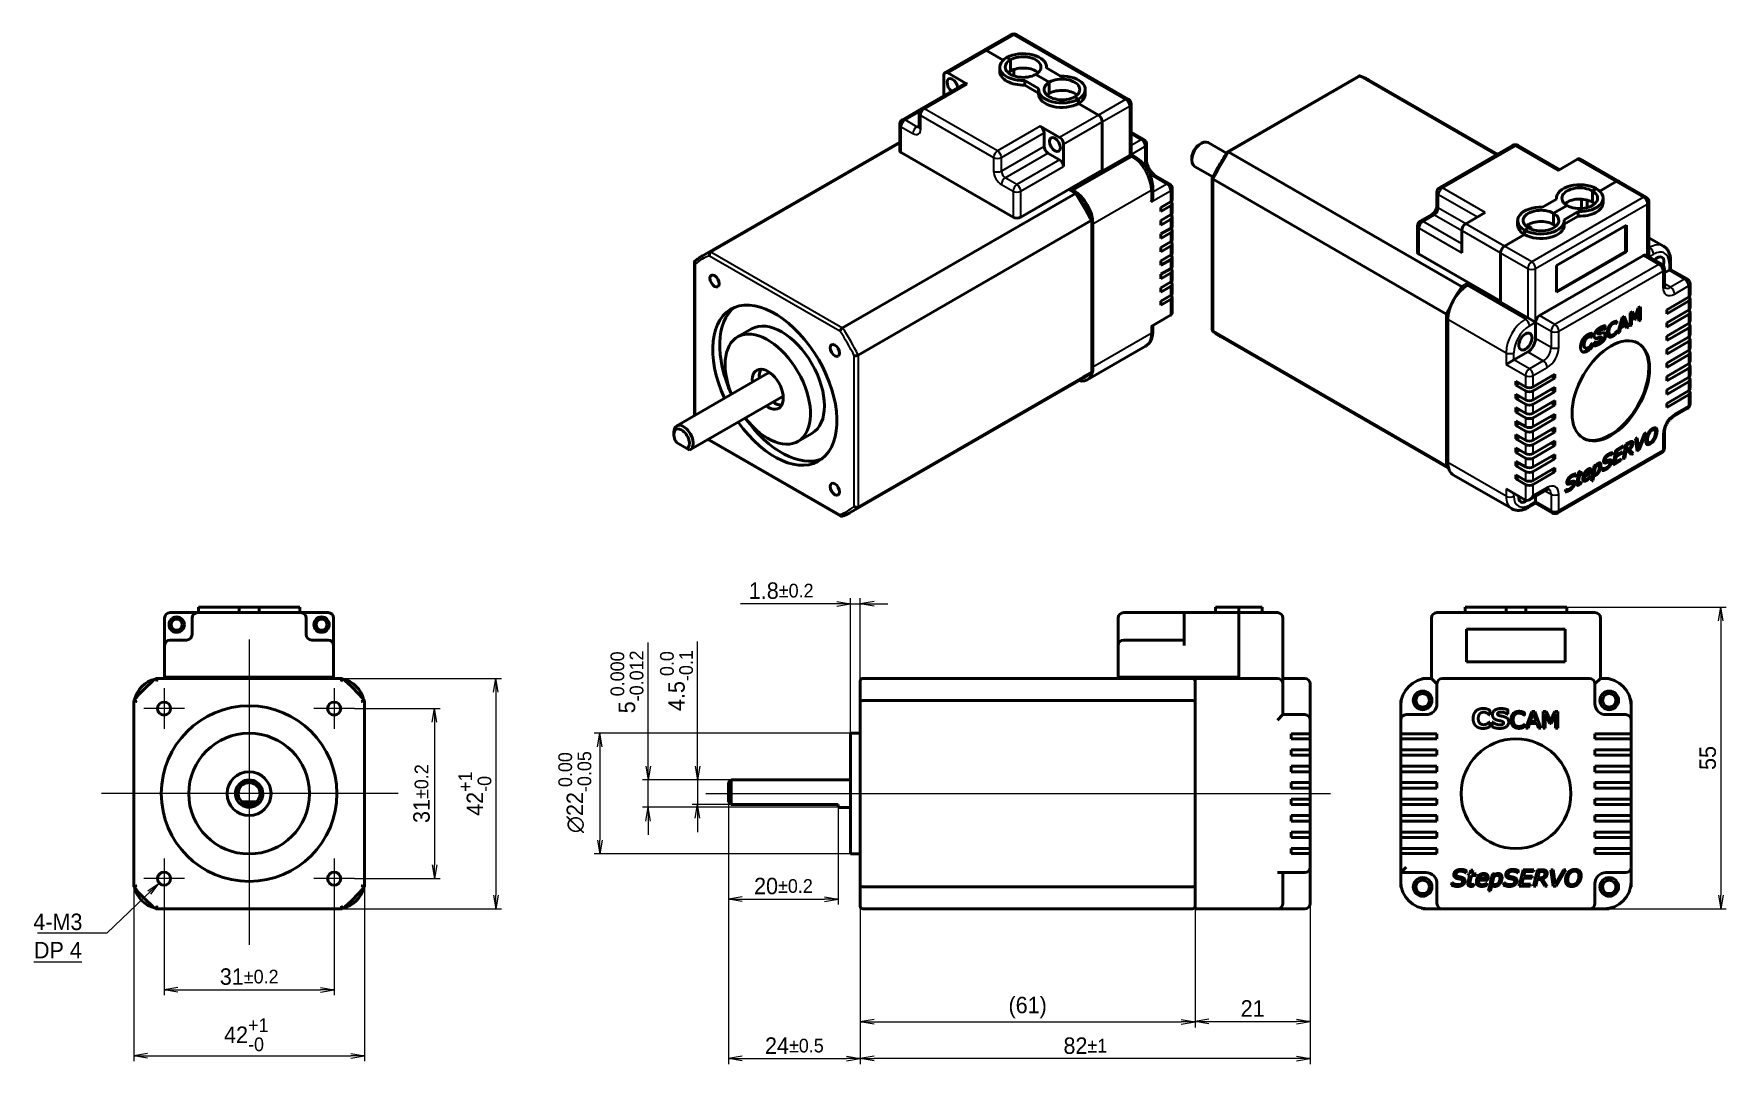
# Model space of a CAD drawing. Header units: millimetres. Extents: x -463 to 492, y -65 to 271.
# Drawn here: x -426.2 to -117.9, y 62.9 to 250.7 of the extents above; entities that cross this region are included whole.
import ezdxf

# ---------------------------------------------------------------- set-up
doc = ezdxf.new("R2010")
doc.units = ezdxf.units.MM
for name, color, linetype, lineweight in [('경계(ISO)', 7, 'Continuous', 70), ('기호(ISO)', 7, 'Continuous', 25), ('외형선(ISO)', 7, 'Continuous', 50), ('좁은 외형선(ISO)', 7, 'Continuous', 35), ('중심 표식(ISO)', 7, 'Continuous', 25), ('중심선(ISO)', 7, 'Continuous', 25)]:
    doc.layers.add(name, color=color, linetype=linetype, lineweight=lineweight)
doc.layers.add('치수(ISO)', color=1, linetype='Continuous', lineweight=25, true_color=0xff0000)
doc.styles.add('레이블 문자 (JIS)', font='')
doc.styles.get('레이블 문자 (JIS)').set_extended_font_data('Gulim')
doc.dimstyles.new('복사 대상기본값 (JIS)', dxfattribs={"dimtxt": 3, "dimasz": 2.5, "dimexe": 1, "dimexo": 0, "dimgap": 0.8, "dimtad": 1, "dimdsep": 46, "dimtxsty": '레이블 문자 (JIS)', "dimblk": 'OPEN', "dimcen": 0.09, "dimdle": 10, "dimclrd": 256, "dimclre": 256, "dimclrt": 256, "dimadec": 0, "dimazin": 2, "dimtfac": 0.833333, "dimtmove": 0, "dimatfit": 3, "dimldrblk": 'OPEN', "dimfxl": 1, "dimtolj": 1, "dimtzin": 0, "dimlwd": -1, "dimlwe": -1, "dimarcsym": 0})
doc.dimstyles.new('복사 대상기본값 (JIS)$7', dxfattribs={"dimtxt": 3, "dimasz": 2.5, "dimexe": 1, "dimexo": 0, "dimgap": 0.8, "dimtad": 1, "dimdsep": 46, "dimtxsty": '레이블 문자 (JIS)', "dimblk": 'OPEN', "dimcen": 0.09, "dimdle": 10, "dimclrd": 256, "dimclre": 256, "dimclrt": 256, "dimadec": 0, "dimazin": 2, "dimtfac": 0.833333, "dimtmove": 0, "dimatfit": 3, "dimldrblk": 'OPEN', "dimfxl": 1, "dimtolj": 1, "dimtzin": 0, "dimlwd": -1, "dimlwe": -1, "dimarcsym": 0})

msp = doc.modelspace()

# ---------------------------------------------------------------- texts
at = {"layer": '기호(ISO)', "color": 0, "insert": (-421.862, 90.345), "char_height": 3, "width": 12.87938, "attachment_point": 2, "line_spacing_factor": 1.033161, "style": '레이블 문자 (JIS)'}
msp.add_mtext('\\fGulim|b0|i0;4-M3\\P\\L\\fGulim|b0|i0;DP 4', dxfattribs=at)

# ---------------------------------------------------------------- blocks, each defined once
blk = doc.blocks.new('_Open')
at = {"color": 0, "linetype": 'ByBlock', "lineweight": -2}
for p, q in [((-1, 0.17), (0, 0)), ((-1, -0.17), (0, 0)), ((0, 0), (-1, 0))]:
    blk.add_line(p, q, dxfattribs=at)
blk = doc.blocks.new('*D11')
at = {"layer": 'Defpoints', "color": 0}
for p in [(-402.51, 93.01), (-371.51, 93.01), (-371.51, 76.47)]:
    blk.add_point(p, dxfattribs=at)
at = {"layer": '치수(ISO)', "color": 0}
for p, q in [((-402.51, 93.01), (-402.51, 75.47)), ((-371.51, 93.01), (-371.51, 75.47)), ((-400.01, 76.47), (-374.01, 76.47))]:
    blk.add_line(p, q, dxfattribs=at)
at = {"layer": '치수(ISO)', "color": 0, "linetype": 'ByBlock', "xscale": 2.5, "yscale": 2.5, "zscale": 2.5, "rotation": 180}
blk.add_blockref('_Open', (-402.51, 76.47), dxfattribs=at)
at = {"layer": '치수(ISO)', "color": 0, "linetype": 'ByBlock', "xscale": 2.5, "yscale": 2.5, "zscale": 2.5}
blk.add_blockref('_Open', (-371.51, 76.47), dxfattribs=at)
at = {"layer": '치수(ISO)', "color": 0, "insert": (-387, 80.36), "char_height": 3, "attachment_point": 2, "style": '레이블 문자 (JIS)'}
blk.add_mtext('\\A1;31{\\H2.500000;%%p0.2}', dxfattribs=at)
blk = doc.blocks.new('*D12')
at = {"layer": 'Defpoints', "color": 0}
for p in [(-408.01, 95.24), (-366.01, 95.24), (-366.01, 64.42)]:
    blk.add_point(p, dxfattribs=at)
at = {"layer": '치수(ISO)', "color": 0}
for p, q in [((-408.01, 95.24), (-408.01, 63.42)), ((-366.01, 95.24), (-366.01, 63.42)), ((-405.51, 64.42), (-368.51, 64.42))]:
    blk.add_line(p, q, dxfattribs=at)
at = {"layer": '치수(ISO)', "color": 0, "linetype": 'ByBlock', "xscale": 2.5, "yscale": 2.5, "zscale": 2.5, "rotation": 180}
blk.add_blockref('_Open', (-408.01, 64.42), dxfattribs=at)
at = {"layer": '치수(ISO)', "color": 0, "linetype": 'ByBlock', "xscale": 2.5, "yscale": 2.5, "zscale": 2.5}
blk.add_blockref('_Open', (-366.01, 64.42), dxfattribs=at)
at = {"layer": '치수(ISO)', "color": 0, "insert": (-387.53, 71.26), "char_height": 3, "attachment_point": 2, "style": '레이블 문자 (JIS)'}
blk.add_mtext('\\A1;42{\\H2.500000;\\S+1^ -0;}', dxfattribs=at)
blk = doc.blocks.new('*D13')
at = {"layer": 'Defpoints', "color": 0}
for p in [(-367.81, 127.71), (-367.81, 96.71), (-353.23, 96.71)]:
    blk.add_point(p, dxfattribs=at)
at = {"layer": '치수(ISO)', "color": 0}
for p, q in [((-367.81, 127.71), (-352.23, 127.71)), ((-353.23, 125.21), (-353.23, 99.21)), ((-367.81, 96.71), (-352.23, 96.71))]:
    blk.add_line(p, q, dxfattribs=at)
at = {"layer": '치수(ISO)', "color": 0, "linetype": 'ByBlock', "xscale": 2.5, "yscale": 2.5, "zscale": 2.5}
for p, rotation in [((-353.23, 127.71), 90), ((-353.23, 96.71), 270)]:
    blk.add_blockref('_Open', p, dxfattribs=dict(at, rotation=rotation))
at = {"layer": '치수(ISO)', "color": 0, "insert": (-357.11, 112.21), "char_height": 3, "attachment_point": 2, "rotation": 90, "style": '레이블 문자 (JIS)'}
blk.add_mtext('\\A1;31{\\H2.500000;%%p0.2}', dxfattribs=at)
blk = doc.blocks.new('*D14')
at = {"layer": 'Defpoints', "color": 0}
for p in [(-370.04, 133.21), (-370.04, 91.21), (-342.04, 91.21)]:
    blk.add_point(p, dxfattribs=at)
at = {"layer": '치수(ISO)', "color": 0}
for p, q in [((-370.04, 133.21), (-341.04, 133.21)), ((-342.04, 130.71), (-342.04, 93.71)), ((-370.04, 91.21), (-341.04, 91.21))]:
    blk.add_line(p, q, dxfattribs=at)
at = {"layer": '치수(ISO)', "color": 0, "linetype": 'ByBlock', "xscale": 2.5, "yscale": 2.5, "zscale": 2.5}
for p, rotation in [((-342.04, 133.21), 90), ((-342.04, 91.21), 270)]:
    blk.add_blockref('_Open', p, dxfattribs=dict(at, rotation=rotation))
at = {"layer": '치수(ISO)', "color": 0, "insert": (-348.88, 112.21), "char_height": 3, "attachment_point": 2, "rotation": 90, "style": '레이블 문자 (JIS)'}
blk.add_mtext('\\A1;42{\\H2.500000;\\S+1^ -0;}', dxfattribs=at)
blk = doc.blocks.new('*D15')
at = {"layer": 'Defpoints', "color": 0}
for p in [(-299.15, 114.71), (-305.3, 110.21), (-299.15, 110.21)]:
    blk.add_point(p, dxfattribs=at)
at = {"layer": '치수(ISO)', "color": 0}
for p, q in [((-305.3, 117.21), (-305.3, 139.92)), ((-299.15, 114.71), (-306.3, 114.71)), ((-305.3, 114.71), (-305.3, 110.21)), ((-299.15, 110.21), (-306.3, 110.21)), ((-305.3, 107.71), (-305.3, 105.21))]:
    blk.add_line(p, q, dxfattribs=at)
at = {"layer": '치수(ISO)', "color": 0, "linetype": 'ByBlock', "xscale": 2.5, "yscale": 2.5, "zscale": 2.5}
for p, rotation in [((-305.3, 114.71), 270), ((-305.3, 110.21), 90)]:
    blk.add_blockref('_Open', p, dxfattribs=dict(at, rotation=rotation))
at = {"layer": '치수(ISO)', "color": 0, "insert": (-312.14, 132.81), "char_height": 3, "attachment_point": 2, "rotation": 90, "style": '레이블 문자 (JIS)'}
blk.add_mtext('\\A1;4.5{\\H2.500000;\\S 0.0^ -0.1;}', dxfattribs=at)
blk = doc.blocks.new('*D16')
at = {"layer": 'Defpoints', "color": 0}
for p in [(-314.33, 114.71), (-299.15, 114.71), (-279.65, 109.71)]:
    blk.add_point(p, dxfattribs=at)
at = {"layer": '치수(ISO)', "color": 0}
for p, q in [((-314.33, 117.21), (-314.33, 139.76)), ((-299.15, 114.71), (-315.33, 114.71)), ((-314.33, 109.71), (-314.33, 114.71)), ((-279.65, 109.71), (-315.33, 109.71)), ((-314.33, 107.21), (-314.33, 104.71))]:
    blk.add_line(p, q, dxfattribs=at)
at = {"layer": '치수(ISO)', "color": 0, "linetype": 'ByBlock', "xscale": 2.5, "yscale": 2.5, "zscale": 2.5}
for p, rotation in [((-314.33, 114.71), 270), ((-314.33, 109.71), 90)]:
    blk.add_blockref('_Open', p, dxfattribs=dict(at, rotation=rotation))
at = {"layer": '치수(ISO)', "color": 0, "insert": (-321.17, 132.58), "char_height": 3, "attachment_point": 2, "rotation": 90, "style": '레이블 문자 (JIS)'}
blk.add_mtext('\\A1;5{\\H2.500000;\\S 0.000^ -0.012;}', dxfattribs=at)
blk = doc.blocks.new('*D17')
at = {"layer": 'Defpoints', "color": 0}
for p in [(-277.45, 123.21), (-323.13, 101.21), (-277.45, 101.21)]:
    blk.add_point(p, dxfattribs=at)
at = {"layer": '치수(ISO)', "color": 0}
for p, q in [((-277.45, 123.21), (-324.13, 123.21)), ((-323.13, 120.71), (-323.13, 103.71)), ((-277.45, 101.21), (-324.13, 101.21))]:
    blk.add_line(p, q, dxfattribs=at)
at = {"layer": '치수(ISO)', "color": 0, "linetype": 'ByBlock', "xscale": 2.5, "yscale": 2.5, "zscale": 2.5}
for p, rotation in [((-323.13, 123.21), 90), ((-323.13, 101.21), 270)]:
    blk.add_blockref('_Open', p, dxfattribs=dict(at, rotation=rotation))
at = {"layer": '치수(ISO)', "color": 0, "insert": (-330.67, 112.48), "char_height": 3, "attachment_point": 2, "rotation": 90, "style": '레이블 문자 (JIS)'}
blk.add_mtext('\\A1;{\\fAIGDT|b0|i0;\\ln}\\fGulim|b0|i0;22{\\H2.500000;\\S 0.00^ -0.05;}', dxfattribs=at)
blk = doc.blocks.new('*D18')
at = {"layer": 'Defpoints', "color": 0}
for p in [(-299.65, 110.71), (-279.65, 109.71), (-279.65, 93)]:
    blk.add_point(p, dxfattribs=at)
at = {"layer": '치수(ISO)', "color": 0}
for p, q in [((-299.65, 110.71), (-299.65, 92)), ((-279.65, 109.71), (-279.65, 92)), ((-297.15, 93), (-282.15, 93))]:
    blk.add_line(p, q, dxfattribs=at)
at = {"layer": '치수(ISO)', "color": 0, "linetype": 'ByBlock', "xscale": 2.5, "yscale": 2.5, "zscale": 2.5, "rotation": 180}
blk.add_blockref('_Open', (-299.65, 93), dxfattribs=at)
at = {"layer": '치수(ISO)', "color": 0, "linetype": 'ByBlock', "xscale": 2.5, "yscale": 2.5, "zscale": 2.5}
blk.add_blockref('_Open', (-279.65, 93), dxfattribs=at)
at = {"layer": '치수(ISO)', "color": 0, "insert": (-289.65, 96.87), "char_height": 3, "attachment_point": 2, "style": '레이블 문자 (JIS)'}
blk.add_mtext('\\A1;20{\\H2.500000;%%p0.2}', dxfattribs=at)
blk = doc.blocks.new('*D19')
at = {"layer": 'Defpoints', "color": 0}
for p in [(-275.65, 146.82), (-275.65, 132.71), (-277.45, 123.21)]:
    blk.add_point(p, dxfattribs=at)
at = {"layer": '치수(ISO)', "color": 0}
for p, q in [((-279.95, 146.82), (-297.45, 146.82)), ((-277.45, 123.21), (-277.45, 147.82)), ((-277.45, 146.82), (-275.65, 146.82)), ((-275.65, 132.71), (-275.65, 147.82)), ((-273.15, 146.82), (-270.65, 146.82))]:
    blk.add_line(p, q, dxfattribs=at)
at = {"layer": '치수(ISO)', "color": 0, "linetype": 'ByBlock', "xscale": 2.5, "yscale": 2.5, "zscale": 2.5}
blk.add_blockref('_Open', (-277.45, 146.82), dxfattribs=at)
at = {"layer": '치수(ISO)', "color": 0, "linetype": 'ByBlock', "xscale": 2.5, "yscale": 2.5, "zscale": 2.5, "rotation": 180}
blk.add_blockref('_Open', (-275.65, 146.82), dxfattribs=at)
at = {"layer": '치수(ISO)', "color": 0, "insert": (-290.06, 150.71), "char_height": 3, "attachment_point": 2, "style": '레이블 문자 (JIS)'}
blk.add_mtext('\\A1;1.8{\\H2.500000;%%p0.2}', dxfattribs=at)
blk = doc.blocks.new('*D20')
at = {"layer": 'Defpoints', "color": 0}
for p in [(-299.65, 110.71), (-275.65, 91.71), (-275.65, 63.9)]:
    blk.add_point(p, dxfattribs=at)
at = {"layer": '치수(ISO)', "color": 0}
for p, q in [((-299.65, 110.71), (-299.65, 62.9)), ((-275.65, 91.71), (-275.65, 62.9)), ((-297.15, 63.9), (-278.15, 63.9))]:
    blk.add_line(p, q, dxfattribs=at)
at = {"layer": '치수(ISO)', "color": 0, "linetype": 'ByBlock', "xscale": 2.5, "yscale": 2.5, "zscale": 2.5, "rotation": 180}
blk.add_blockref('_Open', (-299.65, 63.9), dxfattribs=at)
at = {"layer": '치수(ISO)', "color": 0, "linetype": 'ByBlock', "xscale": 2.5, "yscale": 2.5, "zscale": 2.5}
blk.add_blockref('_Open', (-275.65, 63.9), dxfattribs=at)
at = {"layer": '치수(ISO)', "color": 0, "insert": (-287.66, 67.78), "char_height": 3, "attachment_point": 2, "style": '레이블 문자 (JIS)'}
blk.add_mtext('\\A1;24{\\H2.500000;%%p0.5}', dxfattribs=at)
blk = doc.blocks.new('*D21')
at = {"layer": 'Defpoints', "color": 0}
for p in [(-275.65, 91.71), (-193.65, 92.21), (-275.65, 63.9)]:
    blk.add_point(p, dxfattribs=at)
at = {"layer": '치수(ISO)', "color": 0}
for p, q in [((-275.65, 91.71), (-275.65, 62.9)), ((-193.65, 92.21), (-193.65, 62.9)), ((-196.15, 63.9), (-273.15, 63.9))]:
    blk.add_line(p, q, dxfattribs=at)
at = {"layer": '치수(ISO)', "color": 0, "linetype": 'ByBlock', "xscale": 2.5, "yscale": 2.5, "zscale": 2.5}
for p, rotation in [((-275.65, 63.9), 180), ((-193.65, 63.9), 360)]:
    blk.add_blockref('_Open', p, dxfattribs=dict(at, rotation=rotation))
at = {"layer": '치수(ISO)', "color": 0, "insert": (-234.63, 67.77), "char_height": 3, "attachment_point": 2, "style": '레이블 문자 (JIS)'}
blk.add_mtext('\\A1;82{\\H2.500000;%%p1}', dxfattribs=at)
blk = doc.blocks.new('*D22')
at = {"layer": 'Defpoints', "color": 0}
for p in [(-146.93, 146.21), (-139.21, 91.21), (-118.87, 91.21)]:
    blk.add_point(p, dxfattribs=at)
at = {"layer": '치수(ISO)', "color": 0}
for p, q in [((-146.93, 146.21), (-117.87, 146.21)), ((-118.87, 143.71), (-118.87, 93.71)), ((-139.21, 91.21), (-117.87, 91.21))]:
    blk.add_line(p, q, dxfattribs=at)
at = {"layer": '치수(ISO)', "color": 0, "linetype": 'ByBlock', "xscale": 2.5, "yscale": 2.5, "zscale": 2.5}
for p, rotation in [((-118.87, 146.21), 90), ((-118.87, 91.21), 270)]:
    blk.add_blockref('_Open', p, dxfattribs=dict(at, rotation=rotation))
at = {"layer": '치수(ISO)', "color": 0, "insert": (-122.74, 118.71), "char_height": 3, "attachment_point": 2, "rotation": 90, "style": '레이블 문자 (JIS)'}
blk.add_mtext('\\A1;55', dxfattribs=at)
blk = doc.blocks.new('*D23')
at = {"layer": 'Defpoints', "color": 0}
for p in [(-275.65, 91.71), (-214.65, 91.21), (-214.65, 70.61)]:
    blk.add_point(p, dxfattribs=at)
at = {"layer": '치수(ISO)', "color": 0}
for p, q in [((-275.65, 91.71), (-275.65, 69.61)), ((-214.65, 91.21), (-214.65, 69.61)), ((-273.15, 70.61), (-217.15, 70.61))]:
    blk.add_line(p, q, dxfattribs=at)
at = {"layer": '치수(ISO)', "color": 0, "linetype": 'ByBlock', "xscale": 2.5, "yscale": 2.5, "zscale": 2.5}
for p, rotation in [((-275.65, 70.61), 180), ((-214.65, 70.61), 360)]:
    blk.add_blockref('_Open', p, dxfattribs=dict(at, rotation=rotation))
at = {"layer": '치수(ISO)', "color": 0, "insert": (-245.15, 75.18), "char_height": 3, "attachment_point": 2, "style": '레이블 문자 (JIS)'}
blk.add_mtext('\\A1;(61)', dxfattribs=at)
blk = doc.blocks.new('*D24')
at = {"layer": 'Defpoints', "color": 0}
for p in [(-214.65, 96.21), (-193.65, 92.21), (-193.65, 70.67)]:
    blk.add_point(p, dxfattribs=at)
at = {"layer": '치수(ISO)', "color": 0}
for p, q in [((-214.65, 96.21), (-214.65, 69.67)), ((-193.65, 92.21), (-193.65, 69.67)), ((-212.15, 70.67), (-196.15, 70.67))]:
    blk.add_line(p, q, dxfattribs=at)
at = {"layer": '치수(ISO)', "color": 0, "linetype": 'ByBlock', "xscale": 2.5, "yscale": 2.5, "zscale": 2.5, "rotation": 180}
blk.add_blockref('_Open', (-214.65, 70.67), dxfattribs=at)
at = {"layer": '치수(ISO)', "color": 0, "linetype": 'ByBlock', "xscale": 2.5, "yscale": 2.5, "zscale": 2.5}
blk.add_blockref('_Open', (-193.65, 70.67), dxfattribs=at)
at = {"layer": '치수(ISO)', "color": 0, "insert": (-204.15, 74.56), "char_height": 3, "attachment_point": 2, "style": '레이블 문자 (JIS)'}
blk.add_mtext('\\A1;21', dxfattribs=at)
blk = doc.blocks.new('경계 Default Border')
at = {"layer": '경계(ISO)'}
for p, q in [((70, 287), (70, 290.4)), ((140, 287), (140, 290.4)), ((280, 287), (280, 290.4)), ((350, 287), (350, 290.4)), ((10, 222.75), (6.6, 222.75)), ((410, 222.75), (413.4, 222.75)), ((10, 74.25), (6.6, 74.25)), ((410, 74.25), (413.4, 74.25)), ((70, 10), (70, 6.6)), ((140, 10), (140, 6.6)), ((280, 10), (280, 6.6)), ((350, 10), (350, 6.6))]:
    blk.add_line(p, q, dxfattribs=at)
at = {"layer": '경계(ISO)', "flags": 128}
for points in [[(210, 297), (210, 287), (207.11, 292), (212.89, 292), (210, 287)], [(10, 10), (10, 287), (410, 287), (410, 10), (10, 10)], [(0, 148.5), (10, 148.5), (5, 151.39), (5, 145.61), (10, 148.5)], [(420, 148.5), (410, 148.5), (415, 151.39), (415, 145.61), (410, 148.5)], [(210, 0), (210, 10), (207.11, 5), (212.89, 5), (210, 10)]]:
    blk.add_lwpolyline(points, dxfattribs=at)
at = {"layer": '경계(ISO)', "char_height": 3, "attachment_point": 7, "style": '레이블 문자 (JIS)'}
for s, insert in [('1', (34.54, 287.33)), ('2', (104.15, 287.4)), ('3', (174.15, 287.33)), ('4', (244.04, 287.33)), ('5', (314.13, 287.33)), ('6', (384.15, 287.33)), ('A', (6.91, 258.29)), ('A', (410.71, 258.29)), ('B', (7.21, 184.12)), ('B', (411.01, 184.12)), ('C', (6.97, 109.8)), ('C', (410.77, 109.8)), ('D', (7.12, 35.62)), ('D', (410.92, 35.62)), ('1', (34.54, 6.53)), ('2', (104.15, 6.6)), ('3', (174.15, 6.53)), ('4', (244.04, 6.53)), ('5', (314.13, 6.53)), ('6', (384.15, 6.53))]:
    blk.add_mtext(s, dxfattribs=dict(at, insert=insert))

# ---------------------------------------------------------------- dimensions: what is measured, and where the dimension line sits
at = {"layer": '치수(ISO)', "color": 0}
for base, p1, p2, angle, override, picture, middle in [((-275.654, 146.824), (-277.454, 123.208), (-275.654, 132.708), 180, {"dimgap": 0.8, "dimdec": 2, "dimclrd": 0, "dimclre": 0, "dimclrt": 0, "dimtol": 1, "dimlim": 0, "dimtp": 0.2, "dimtm": 0.2, "dimtdec": 1, "dimtofl": 1, "dimatfit": 1}, '*D19', (-290.059, 146.824)), ((-118.87, 91.208), (-146.927, 146.208), (-139.207, 91.208), 90, {"dimgap": 0.8, "dimdec": 2, "dimclrd": 0, "dimclre": 0, "dimclrt": 0, "dimtol": 0, "dimlim": 0, "dimtp": 0, "dimtm": 0, "dimtdec": 2, "dimtofl": 0, "dimatfit": 1}, '*D22', (-118.87, 118.708)), ((-314.328, 114.708), (-279.654, 109.708), (-299.154, 114.708), 90, {"dimgap": 0.8, "dimdec": 2, "dimclrd": 0, "dimclre": 0, "dimclrt": 0, "dimtol": 1, "dimlim": 0, "dimtp": 0, "dimtm": 0.012, "dimtdec": 3, "dimtofl": 1, "dimatfit": 1}, '*D16', (-314.328, 132.583)), ((-305.304, 110.208), (-299.154, 114.708), (-299.154, 110.208), 90, {"dimgap": 0.8, "dimdec": 1, "dimclrd": 0, "dimclre": 0, "dimclrt": 0, "dimtol": 1, "dimlim": 0, "dimtp": 0, "dimtm": 0.1, "dimtdec": 1, "dimtofl": 1, "dimatfit": 1}, '*D15', (-305.304, 132.806)), ((-342.044, 91.208), (-370.044, 133.208), (-370.044, 91.208), 90, {"dimgap": 0.8, "dimdec": 1, "dimclrd": 0, "dimclre": 0, "dimclrt": 0, "dimtol": 1, "dimlim": 0, "dimtp": 1, "dimtm": 1e-09, "dimtdec": 0, "dimtofl": 0, "dimatfit": 1}, '*D14', (-342.044, 112.208)), ((-353.226, 96.708), (-367.815, 127.708), (-367.815, 96.708), 90, {"dimgap": 0.8, "dimdec": 2, "dimclrd": 0, "dimclre": 0, "dimclrt": 0, "dimtol": 1, "dimlim": 0, "dimtp": 0.2, "dimtm": 0.2, "dimtdec": 1, "dimtofl": 0, "dimatfit": 1}, '*D13', (-353.226, 112.208)), ((-279.654, 92.997), (-299.654, 110.708), (-279.654, 109.708), 180, {"dimgap": 0.8, "dimdec": 2, "dimclrd": 0, "dimclre": 0, "dimclrt": 0, "dimtol": 1, "dimlim": 0, "dimtp": 0.2, "dimtm": 0.2, "dimtdec": 1, "dimtofl": 0, "dimatfit": 1}, '*D18', (-289.654, 92.997)), ((-275.654, 63.897), (-299.654, 110.708), (-275.654, 91.708), 180, {"dimgap": 0.8, "dimdec": 2, "dimclrd": 0, "dimclre": 0, "dimclrt": 0, "dimtol": 1, "dimlim": 0, "dimtp": 0.5, "dimtm": 0.5, "dimtdec": 1, "dimtofl": 0, "dimatfit": 1}, '*D20', (-287.664, 63.897)), ((-366.015, 64.421), (-408.015, 95.237), (-366.015, 95.237), 180, {"dimgap": 0.8, "dimdec": 1, "dimclrd": 0, "dimclre": 0, "dimclrt": 0, "dimtol": 1, "dimlim": 0, "dimtp": 1, "dimtm": 1e-09, "dimtdec": 0, "dimtofl": 0, "dimatfit": 1}, '*D12', (-387.53, 64.421)), ((-371.515, 76.473), (-402.515, 93.008), (-371.515, 93.008), 180, {"dimgap": 0.8, "dimdec": 2, "dimclrd": 0, "dimclre": 0, "dimclrt": 0, "dimtol": 1, "dimlim": 0, "dimtp": 0.2, "dimtm": 0.2, "dimtdec": 1, "dimtofl": 0, "dimatfit": 1}, '*D11', (-387.005, 76.473)), ((-275.654, 63.897), (-193.654, 92.208), (-275.654, 91.708), 180, {"dimgap": 0.8, "dimdec": 2, "dimclrd": 0, "dimclre": 0, "dimclrt": 0, "dimtol": 1, "dimlim": 0, "dimtp": 1, "dimtm": 1, "dimtdec": 0, "dimtofl": 0, "dimatfit": 1}, '*D21', (-234.633, 63.897))]:
    dim = msp.add_linear_dim(base=base, p1=p1, p2=p2, angle=angle, dimstyle='복사 대상기본값 (JIS)', override=override, dxfattribs=at)
    dim.commit()
    dim.dimension.update_dxf_attribs({"geometry": picture, "text_midpoint": middle, "dimtype": 160})
for base, p1, p2, angle, text, override, picture, middle in [((-323.133, 101.208), (-277.454, 123.208), (-277.454, 101.208), 90, '{\\fAIGDT|b0|i0;\\ln}\\fGulim|b0|i0;<>', {"dimgap": 0.8, "dimdec": 2, "dimclrd": 0, "dimclre": 0, "dimclrt": 0, "dimtol": 1, "dimlim": 0, "dimtp": 0, "dimtm": 0.05, "dimtdec": 2, "dimtofl": 0, "dimatfit": 1}, '*D17', (-323.133, 112.484)), ((-214.654, 70.607), (-275.654, 91.708), (-214.654, 91.208), 180, '(<>)', {"dimgap": 0.8, "dimdec": 2, "dimclrd": 0, "dimclre": 0, "dimclrt": 0, "dimtol": 0, "dimlim": 0, "dimtp": 0, "dimtm": 0, "dimtdec": 2, "dimtofl": 0, "dimatfit": 1}, '*D23', (-245.154, 70.607))]:
    dim = msp.add_linear_dim(base=base, p1=p1, p2=p2, angle=angle, text=text, dimstyle='복사 대상기본값 (JIS)', override=override, dxfattribs=at)
    dim.commit()
    dim.dimension.update_dxf_attribs({"geometry": picture, "text_midpoint": middle, "dimtype": 160})
dim = msp.add_linear_dim(base=(-193.654, 70.674), p1=(-214.654, 96.208), p2=(-193.654, 92.208), dimstyle='복사 대상기본값 (JIS)', override={"dimgap": 0.8, "dimdec": 2, "dimclrd": 0, "dimclre": 0, "dimclrt": 0, "dimtol": 0, "dimlim": 0, "dimtp": 0, "dimtm": 0, "dimtdec": 2, "dimtofl": 0, "dimatfit": 1}, dxfattribs=at)
dim.commit()
dim.dimension.update_dxf_attribs({"geometry": '*D24', "text_midpoint": (-204.154, 70.674), "dimtype": 160})

# ---------------------------------------------------------------- linework, layer by layer
at = {"layer": '외형선(ISO)', "color": 0}
for p, q in [((-248.173, 250.561), (-253.123, 247.703)), ((-226.808, 238.803), (-247.173, 250.561)), ((-253.123, 247.703), (-260.194, 243.621)), ((-249.604, 245.911), (-252.623, 247.654)), ((-252.623, 247.654), (-249.604, 245.911)), ((-250.226, 243.816), (-250.226, 244.633)), ((-248.981, 246.368), (-248.274, 245.959)), ((-248.274, 245.959), (-248.981, 246.368)), ((-248.274, 245.959), (-248.274, 243.918)), ((-248.274, 245.959), (-248.274, 243.918)), ((-247.673, 244.192), (-247.673, 243.032)), ((-239.186, 242.998), (-241.735, 244.47)), ((-241.726, 244.465), (-241.726, 244.633)), ((-256.658, 241.579), (-264.437, 237.089)), ((-260.401, 239.419), (-260.401, 243.163)), ((-259.694, 243.571), (-256.158, 241.53)), ((-243.146, 240.712), (-245.695, 242.184)), ((-245.695, 241.368), (-245.695, 242.184)), ((-243.155, 239.901), (-245.695, 241.368)), ((-243.678, 243.306), (-241.203, 241.877)), ((-243.678, 243.306), (-241.203, 241.877)), ((-243.155, 240.55), (-243.155, 239.734)), ((-241.203, 241.877), (-241.203, 239.836)), ((-241.203, 241.877), (-241.203, 239.836)), ((-234.655, 239.734), (-234.655, 240.55)), ((-184.8, 242.98), (-208.727, 229.166)), ((-159.704, 228.653), (-184.514, 242.976)), ((-159.553, 228.74), (-183.014, 242.284)), ((-236.607, 239.223), (-235.9, 238.815)), ((-236.607, 239.223), (-235.9, 238.815)), ((-235.9, 238.815), (-235.9, 237.999)), ((-235.9, 237.999), (-235.9, 238.815)), ((-232.258, 235.896), (-235.9, 237.999)), ((-235.9, 237.999), (-232.258, 235.896)), ((-226.308, 228.717), (-226.308, 237.937)), ((-267.972, 235.047), (-264.437, 237.089)), ((-264.937, 236.223), (-264.937, 233.773)), ((-231.551, 234.671), (-231.551, 225.771)), ((-231.551, 234.671), (-231.551, 225.853)), ((-268.472, 234.181), (-268.472, 229.446)), ((-242.865, 233.855), (-239.329, 231.814)), ((-242.158, 230.181), (-242.158, 232.63)), ((-226.308, 232.799), (-223.98, 231.455)), ((-268.472, 230.978), (-304.377, 210.248)), ((-268.472, 230.804), (-302.877, 210.94)), ((-268.179, 229.037), (-247.815, 217.28)), ((-239.329, 227.731), (-241.451, 228.956)), ((-238.622, 230.589), (-238.622, 226.506)), ((-226.601, 228.548), (-237.208, 222.424)), ((-226.308, 228.717), (-226.601, 228.548)), ((-225.677, 228.352), (-226.308, 228.717)), ((-223.48, 230.589), (-223.48, 227.649)), ((-213.838, 230.537), (-213.484, 230.741)), ((-208.888, 228.933), (-212.234, 230.865)), ((-208.514, 229.12), (-166.087, 204.625)), ((-170.073, 222.666), (-156.779, 230.341)), ((-148.208, 225.97), (-155.779, 230.341)), ((-246.4, 217.28), (-231.551, 225.853)), ((-231.551, 225.771), (-237.208, 222.506)), ((-231.622, 225.812), (-231.551, 225.771)), ((-215.252, 228.087), (-215.252, 227.679)), ((-211.388, 224.603), (-214.734, 226.535)), ((-144.965, 227.842), (-148.501, 225.801)), ((-137.394, 223.809), (-144.465, 227.892)), ((-237.557, 222.386), (-236.238, 221.624)), ((-237.279, 222.546), (-237.208, 222.506)), ((-237.208, 222.506), (-237.208, 222.424)), ((-236.784, 222.179), (-237.208, 222.424)), ((-222.349, 221.042), (-222.349, 222.587)), ((-221.859, 224.841), (-219.313, 223.372)), ((-218.813, 222.506), (-218.813, 220.464)), ((-211.509, 224.347), (-211.509, 196.719)), ((-211.363, 224.185), (-168.936, 199.69)), ((-141.536, 222.474), (-142.243, 222.066)), ((-142.243, 222.066), (-141.536, 222.474)), ((-142.243, 222.066), (-142.243, 220.024)), ((-142.243, 222.066), (-142.243, 220.024)), ((-140.913, 222.017), (-137.894, 223.76)), ((-137.894, 223.76), (-140.913, 222.017)), ((-132.445, 220.952), (-137.394, 223.809)), ((-278.877, 197.084), (-236.451, 221.579)), ((-220.874, 219.035), (-219.106, 220.056)), ((-219.106, 219.321), (-220.874, 218.301)), ((-220.874, 218.301), (-220.874, 219.035)), ((-218.813, 219.729), (-218.813, 218.096)), ((-170.573, 219.351), (-170.573, 221.8)), ((-151.331, 219.105), (-148.782, 220.577)), ((-146.839, 219.412), (-149.314, 217.983)), ((-146.839, 219.412), (-149.314, 217.983)), ((-148.791, 220.571), (-148.791, 220.739)), ((-144.258, 220.567), (-144.258, 218.87)), ((-143.198, 220.406), (-143.198, 219.03)), ((-140.291, 219.922), (-140.291, 220.739)), ((-131.945, 210.865), (-131.945, 220.086)), ((-276.028, 192.149), (-233.602, 216.644)), ((-233.455, 216.805), (-233.455, 189.177)), ((-233.248, 189.927), (-233.248, 216.055)), ((-219.106, 217.688), (-220.874, 216.668)), ((-219.106, 216.872), (-220.874, 215.851)), ((-220.874, 215.851), (-220.874, 216.668)), ((-218.813, 217.28), (-218.813, 215.647)), ((-173.608, 216.543), (-171.487, 217.767)), ((-161.795, 218.126), (-165.33, 216.085)), ((-155.862, 216.656), (-155.862, 215.84)), ((-149.314, 217.983), (-149.314, 215.942)), ((-149.314, 217.983), (-149.314, 215.942)), ((-147.372, 216.819), (-144.822, 218.29)), ((-144.822, 217.474), (-147.362, 216.007)), ((-147.362, 215.84), (-147.362, 216.656)), ((-144.822, 218.29), (-144.822, 217.474)), ((-219.106, 215.239), (-220.874, 214.218)), ((-219.106, 214.422), (-220.874, 213.402)), ((-220.874, 213.402), (-220.874, 214.218)), ((-219.106, 212.789), (-220.874, 211.769)), ((-218.813, 214.83), (-218.813, 213.197)), ((-174.108, 210.941), (-174.108, 215.677)), ((-166.037, 214.86), (-166.037, 210.778)), ((-158.259, 212.002), (-154.617, 214.105)), ((-154.617, 214.105), (-158.259, 212.002)), ((-153.91, 215.33), (-154.617, 214.921)), ((-153.91, 215.33), (-154.617, 214.921)), ((-154.617, 214.921), (-154.617, 214.105)), ((-154.617, 214.105), (-154.617, 214.921)), ((-153.38, 215.391), (-154.113, 215.814)), ((-153.688, 215.213), (-153.38, 215.391)), ((-153.38, 215.391), (-153.38, 215.082)), ((-148.784, 208.491), (-136.056, 215.84)), ((-136.197, 215.758), (-136.197, 211.023)), ((-136.056, 215.84), (-136.056, 210.941)), ((-129.313, 212.005), (-131.945, 213.524)), ((-219.106, 211.973), (-220.874, 210.952)), ((-220.874, 210.952), (-220.874, 211.769)), ((-219.106, 210.34), (-220.874, 209.319)), ((-218.813, 212.381), (-218.813, 210.748)), ((-218.813, 209.931), (-218.813, 208.298)), ((-173.815, 210.533), (-158.966, 201.959)), ((-158.966, 210.778), (-158.966, 201.878)), ((-158.966, 210.778), (-158.966, 201.959)), ((-132.945, 210.288), (-151.895, 199.347)), ((-136.197, 211.023), (-148.784, 203.756)), ((-136.056, 210.941), (-148.784, 203.592)), ((-136.056, 210.941), (-136.197, 211.023)), ((-129.616, 208.704), (-132.445, 210.337)), ((-305.873, 181.42), (-305.873, 209.049)), ((-219.106, 209.523), (-220.874, 208.503)), ((-220.874, 208.503), (-220.874, 209.319)), ((-219.106, 207.89), (-220.874, 206.87)), ((-219.106, 207.074), (-220.874, 206.053)), ((-220.874, 206.053), (-220.874, 206.87)), ((-218.813, 207.482), (-218.813, 205.849)), ((-148.784, 203.592), (-148.784, 208.491)), ((-129.116, 204.899), (-129.116, 207.838)), ((-128.278, 207.593), (-129.116, 207.109)), ((-128.278, 207.593), (-127.985, 207.762)), ((-127.985, 209.308), (-127.985, 207.762)), ((-127.985, 207.762), (-124.949, 206.01)), ((-219.106, 205.441), (-220.874, 204.42)), ((-219.106, 204.624), (-220.874, 203.604)), ((-220.874, 203.604), (-220.874, 204.42)), ((-218.813, 205.032), (-218.813, 203.399)), ((-165.047, 204.817), (-164.623, 205.062)), ((-164.552, 205.185), (-164.623, 205.144)), ((-164.623, 205.144), (-164.623, 205.062)), ((-158.966, 201.878), (-164.623, 205.144)), ((-154.016, 198.938), (-164.623, 205.062)), ((-124.449, 203.102), (-124.449, 205.144)), ((-219.106, 202.991), (-220.874, 201.971)), ((-219.106, 202.256), (-220.874, 201.236)), ((-220.874, 201.236), (-220.874, 201.971)), ((-218.813, 202.665), (-218.813, 200.046)), ((-133.907, 200.533), (-134.496, 198.757)), ((-134.422, 199.049), (-133.875, 200.728)), ((-133.766, 200.451), (-134.355, 198.676)), ((-133.766, 200.451), (-133.907, 200.533)), ((-133.875, 200.728), (-133.483, 200.954)), ((-133.766, 198.342), (-133.766, 200.451)), ((-133.625, 200.873), (-133.625, 198.586)), ((-133.483, 200.954), (-133.483, 198.505)), ((-128.702, 200.408), (-124.742, 202.694)), ((-128.702, 199.673), (-124.742, 201.959)), ((-124.449, 202.368), (-124.449, 200.735)), ((-222.642, 197.357), (-219.106, 199.399)), ((-222.349, 196.459), (-222.349, 197.527)), ((-168.583, 172.566), (-168.583, 198.693)), ((-152.602, 198.122), (-154.016, 198.938)), ((-152.602, 198.122), (-152.602, 195.182)), ((-140.051, 197.489), (-140.051, 196.936)), ((-139.91, 197.512), (-139.91, 196.854)), ((-137.907, 198.006), (-137.928, 197.994)), ((-137.787, 197.912), (-137.928, 197.994)), ((-137.907, 198.304), (-137.907, 198.006)), ((-137.766, 197.924), (-137.907, 198.006)), ((-137.766, 197.924), (-137.787, 197.912)), ((-137.766, 198.31), (-137.766, 197.924)), ((-137.615, 196.119), (-136.843, 199.015)), ((-136.342, 197.698), (-137.265, 197.165)), ((-136.803, 198.917), (-137.177, 197.498)), ((-137.035, 197.416), (-137.177, 197.498)), ((-136.2, 197.616), (-137.123, 197.083)), ((-136.661, 198.836), (-137.035, 197.416)), ((-137.035, 197.416), (-136.289, 197.847)), ((-136.843, 199.015), (-136.465, 199.233)), ((-136.661, 198.836), (-136.803, 198.917)), ((-136.289, 197.847), (-136.661, 198.836)), ((-136.555, 199.181), (-135.835, 197.311)), ((-136.465, 199.233), (-135.693, 197.229)), ((-136.2, 197.616), (-136.342, 197.698)), ((-135.993, 197.056), (-136.2, 197.616)), ((-135.371, 199.864), (-134.987, 200.086)), ((-135.371, 197.415), (-135.371, 199.864)), ((-135.249, 197.649), (-135.371, 197.578)), ((-135.108, 197.567), (-135.371, 197.415)), ((-135.108, 199.677), (-135.249, 199.758)), ((-135.249, 199.758), (-135.249, 197.649)), ((-135.108, 197.567), (-135.249, 197.649)), ((-134.522, 198.579), (-135.108, 199.677)), ((-135.108, 199.677), (-135.108, 197.567)), ((-135.06, 200.044), (-134.563, 199.13)), ((-134.987, 200.086), (-134.422, 199.049)), ((-134.496, 198.757), (-134.589, 198.704)), ((-134.422, 199.049), (-134.563, 199.13)), ((-134.355, 198.676), (-134.522, 198.579)), ((-134.355, 198.676), (-134.496, 198.757)), ((-133.625, 198.586), (-133.766, 198.505)), ((-133.483, 198.505), (-133.766, 198.342)), ((-133.483, 198.505), (-133.625, 198.586)), ((-128.702, 199.673), (-128.702, 200.408)), ((-128.702, 198.04), (-124.742, 200.326)), ((-128.702, 197.224), (-124.742, 199.51)), ((-128.702, 197.224), (-128.702, 198.04)), ((-128.702, 195.591), (-124.742, 197.877)), ((-124.449, 199.918), (-124.449, 198.285)), ((-124.449, 197.469), (-124.449, 195.836)), ((-295.458, 196.922), (-298.004, 195.453)), ((-211.363, 196.472), (-170.351, 172.794)), ((-169.001, 171.841), (-210.014, 195.519)), ((-142.611, 195.451), (-142.753, 195.533)), ((-142.403, 195.501), (-142.476, 195.459)), ((-142.334, 195.378), (-142.476, 195.459)), ((-142.403, 196.105), (-142.403, 195.501)), ((-142.262, 195.42), (-142.403, 195.501)), ((-142.262, 195.42), (-142.334, 195.378)), ((-142.328, 194.271), (-142.262, 194.309)), ((-142.262, 196.112), (-142.262, 195.42)), ((-142.262, 194.309), (-142.262, 193.626)), ((-141.926, 194.484), (-141.856, 194.525)), ((-141.926, 193.801), (-141.926, 194.484)), ((-141.206, 196), (-141.347, 196.081)), ((-141.098, 196.432), (-141.239, 196.514)), ((-140.522, 195.354), (-140.664, 195.436)), ((-140.051, 196.936), (-140.12, 196.896)), ((-139.979, 196.815), (-140.12, 196.896)), ((-139.91, 196.854), (-140.051, 196.936)), ((-139.91, 196.854), (-139.979, 196.815)), ((-139.004, 195.779), (-139.146, 195.861)), ((-137.907, 196.4), (-137.907, 196.292)), ((-137.766, 196.21), (-137.907, 196.292)), ((-137.787, 196.58), (-137.766, 196.592)), ((-137.766, 196.592), (-137.766, 196.21)), ((-137.33, 196.284), (-137.615, 196.119)), ((-137.471, 196.366), (-137.564, 196.312)), ((-137.265, 197.165), (-137.471, 196.366)), ((-137.33, 196.284), (-137.471, 196.366)), ((-137.123, 197.083), (-137.33, 196.284)), ((-137.123, 197.083), (-137.265, 197.165)), ((-135.835, 197.311), (-136.043, 197.191)), ((-135.693, 197.229), (-135.993, 197.056)), ((-135.693, 197.229), (-135.835, 197.311)), ((-128.702, 194.774), (-124.742, 197.06)), ((-128.702, 194.774), (-128.702, 195.591)), ((-128.702, 193.141), (-124.742, 195.427)), ((-128.702, 192.325), (-124.742, 194.611)), ((-124.449, 195.019), (-124.449, 193.386)), ((-223.677, 193.762), (-234.284, 187.638)), ((-157.976, 190.447), (-156.562, 191.263)), ((-154.016, 192.733), (-156.562, 191.263)), ((-143.526, 193.421), (-143.667, 193.503)), ((-142.617, 193.257), (-142.759, 193.339)), ((-142.403, 194.154), (-142.403, 193.707)), ((-142.262, 193.626), (-142.403, 193.707)), ((-128.702, 192.325), (-128.702, 193.141)), ((-128.702, 190.692), (-124.742, 192.978)), ((-128.702, 189.875), (-124.742, 192.161)), ((-124.449, 192.57), (-124.449, 190.937)), ((-292.481, 188.826), (-309.098, 179.233)), ((-276.028, 164.436), (-235.016, 188.114)), ((-235.016, 188.114), (-233.602, 188.931)), ((-153.026, 186.364), (-149.067, 188.65)), ((-149.703, 188.283), (-149.067, 187.916)), ((-149.067, 188.65), (-149.067, 187.916)), ((-128.702, 189.875), (-128.702, 190.692)), ((-128.702, 188.242), (-124.742, 190.528)), ((-128.702, 187.426), (-124.742, 189.712)), ((-128.702, 187.426), (-128.702, 188.242)), ((-124.449, 190.12), (-124.449, 188.487)), ((-236.365, 187.161), (-277.377, 163.483)), ((-236.365, 187.161), (-234.951, 187.978)), ((-156.208, 186.65), (-156.208, 187.385)), ((-156.208, 187.385), (-154.441, 186.364)), ((-156.208, 186.65), (-155.572, 187.018)), ((-154.441, 185.629), (-156.208, 186.65)), ((-149.067, 187.916), (-153.026, 185.629)), ((-149.067, 186.283), (-153.026, 183.996)), ((-149.067, 185.466), (-153.026, 183.18)), ((-149.774, 185.874), (-149.067, 185.466)), ((-149.067, 186.283), (-149.067, 185.466)), ((-128.702, 185.793), (-124.742, 188.079)), ((-128.702, 184.976), (-124.742, 187.262)), ((-128.702, 184.976), (-128.702, 185.793)), ((-128.702, 183.343), (-124.742, 185.629)), ((-124.449, 187.671), (-124.449, 186.038)), ((-124.449, 183.262), (-124.449, 185.303)), ((-289.981, 184.496), (-306.598, 174.902)), ((-154.441, 183.996), (-156.208, 185.017)), ((-156.208, 184.201), (-156.208, 185.017)), ((-156.208, 184.201), (-155.501, 184.609)), ((-154.441, 183.18), (-156.208, 184.201)), ((-156.208, 181.751), (-156.208, 182.568)), ((-154.441, 181.547), (-156.208, 182.568)), ((-156.208, 181.751), (-155.501, 182.159)), ((-149.067, 183.833), (-153.026, 181.547)), ((-149.067, 183.017), (-153.026, 180.73)), ((-149.774, 183.425), (-149.067, 183.017)), ((-149.067, 183.833), (-149.067, 183.017)), ((-124.742, 184.895), (-128.702, 182.608)), ((-128.702, 182.608), (-128.702, 183.343)), ((-127.495, 180.926), (-124.949, 182.396)), ((-154.441, 180.73), (-156.208, 181.751)), ((-156.208, 179.302), (-156.208, 180.118)), ((-154.441, 179.097), (-156.208, 180.118)), ((-156.208, 179.302), (-155.501, 179.71)), ((-154.441, 178.281), (-156.208, 179.302)), ((-149.067, 181.384), (-153.026, 179.097)), ((-149.067, 180.567), (-153.026, 178.281)), ((-149.067, 178.934), (-153.026, 176.648)), ((-149.774, 180.975), (-149.067, 180.567)), ((-149.067, 181.384), (-149.067, 180.567)), ((-149.067, 178.934), (-149.067, 178.118)), ((-309.616, 177.68), (-309.616, 178.088)), ((-307.266, 175.099), (-309.137, 176.179)), ((-279.164, 162.787), (-303.091, 176.601)), ((-284.458, 177.87), (-287.004, 176.4)), ((-156.208, 176.852), (-156.208, 177.669)), ((-154.441, 176.648), (-156.208, 177.669)), ((-156.208, 176.852), (-155.501, 177.26)), ((-154.441, 175.832), (-156.208, 176.852)), ((-149.067, 178.118), (-153.026, 175.832)), ((-149.067, 176.485), (-153.026, 174.199)), ((-149.774, 178.526), (-149.067, 178.118)), ((-149.774, 176.076), (-149.067, 175.668)), ((-149.067, 176.485), (-149.067, 175.668)), ((-136.615, 173.168), (-136.125, 175.9)), ((-136.036, 175.847), (-136.223, 174.797)), ((-136.125, 175.9), (-135.548, 176.233)), ((-135.718, 176.031), (-136.036, 175.847)), ((-135.895, 175.765), (-136.036, 175.847)), ((-135.576, 175.949), (-135.895, 175.765)), ((-135.228, 176.037), (-135.369, 176.119)), ((-134.369, 176.914), (-134.076, 177.083)), ((-134.087, 174.628), (-134.369, 176.914)), ((-134.2, 177.012), (-133.982, 175.147)), ((-134.076, 177.083), (-133.841, 175.065)), ((-132.674, 177.893), (-133.852, 174.926)), ((-133.841, 175.065), (-132.747, 177.851)), ((-132.449, 178.023), (-133.711, 174.844)), ((-132.747, 177.851), (-132.449, 178.023)), ((-132.048, 176.188), (-132.189, 176.27)), ((-130.922, 178.521), (-131.064, 178.602)), ((-129.116, 175.178), (-129.116, 178.118)), ((-307.266, 175.099), (-306.787, 174.822)), ((-170.351, 172.794), (-168.936, 171.977)), ((-156.208, 174.403), (-156.208, 175.219)), ((-154.441, 174.199), (-156.208, 175.219)), ((-156.208, 174.403), (-155.501, 174.811)), ((-154.441, 173.382), (-156.208, 174.403)), ((-156.208, 171.953), (-156.208, 172.77)), ((-154.441, 171.749), (-156.208, 172.77)), ((-149.067, 175.668), (-153.026, 173.382)), ((-149.067, 174.035), (-153.026, 171.749)), ((-149.067, 173.219), (-153.026, 170.933)), ((-149.774, 173.627), (-149.067, 173.219)), ((-149.067, 174.035), (-149.067, 173.219)), ((-148.567, 163.371), (-129.616, 174.312)), ((-139.829, 172.862), (-139.971, 172.943)), ((-139.112, 172.645), (-139.254, 172.726)), ((-138.77, 174.05), (-138.791, 174.038)), ((-138.65, 173.957), (-138.791, 174.038)), ((-138.723, 174.339), (-138.77, 174.05)), ((-138.629, 173.969), (-138.77, 174.05)), ((-138.629, 173.969), (-138.65, 173.957)), ((-138.565, 174.356), (-138.629, 173.969)), ((-138.459, 172.103), (-137.969, 174.835)), ((-137.062, 172.91), (-138.459, 172.103)), ((-137.203, 172.992), (-138.427, 172.285)), ((-138.078, 173.69), (-138.263, 172.656)), ((-137.936, 173.609), (-138.122, 172.574)), ((-138.122, 172.574), (-137.006, 173.218)), ((-136.963, 174.334), (-138.078, 173.69)), ((-137.936, 173.609), (-138.078, 173.69)), ((-137.884, 174.772), (-138.022, 173.998)), ((-137.881, 173.917), (-138.022, 173.998)), ((-137.969, 174.835), (-136.574, 175.641)), ((-136.821, 174.253), (-137.936, 173.609)), ((-136.77, 175.415), (-137.884, 174.772)), ((-137.742, 174.691), (-137.884, 174.772)), ((-137.742, 174.691), (-137.881, 173.917)), ((-137.881, 173.917), (-136.766, 174.561)), ((-136.629, 175.333), (-137.742, 174.691)), ((-137.181, 173.117), (-137.203, 172.992)), ((-137.062, 172.91), (-137.203, 172.992)), ((-137.006, 173.218), (-137.062, 172.91)), ((-136.94, 174.46), (-136.963, 174.334)), ((-136.821, 174.253), (-136.963, 174.334)), ((-136.766, 174.561), (-136.821, 174.253)), ((-136.748, 175.541), (-136.77, 175.415)), ((-136.629, 175.333), (-136.77, 175.415)), ((-136.574, 175.641), (-136.629, 175.333)), ((-136.329, 173.333), (-136.615, 173.168)), ((-136.471, 173.414), (-136.582, 173.35)), ((-136.275, 174.507), (-136.471, 173.414)), ((-136.329, 173.333), (-136.471, 173.414)), ((-136.134, 174.426), (-136.329, 173.333)), ((-135.872, 174.74), (-136.275, 174.507)), ((-136.134, 174.426), (-136.275, 174.507)), ((-136.082, 174.715), (-136.223, 174.797)), ((-135.73, 174.659), (-136.134, 174.426)), ((-135.895, 175.765), (-136.082, 174.715)), ((-136.082, 174.715), (-135.784, 174.887)), ((-135.73, 174.659), (-135.872, 174.74)), ((-135.173, 174.001), (-135.73, 174.659)), ((-135.453, 174.896), (-135.595, 174.978)), ((-135.595, 174.978), (-134.983, 174.273)), ((-135.453, 174.896), (-134.842, 174.192)), ((-134.983, 174.273), (-135.266, 174.11)), ((-134.842, 174.192), (-135.173, 174.001)), ((-134.842, 174.192), (-134.983, 174.273)), ((-133.852, 174.926), (-134.106, 174.78)), ((-133.711, 174.844), (-134.087, 174.628)), ((-133.841, 175.065), (-133.982, 175.147)), ((-133.711, 174.844), (-133.852, 174.926)), ((-169.001, 171.841), (-168.446, 171.52)), ((-156.941, 164.153), (-167.547, 170.277)), ((-156.208, 171.953), (-155.501, 172.361)), ((-154.441, 170.933), (-156.208, 171.953)), ((-156.208, 169.585), (-156.208, 170.32)), ((-154.441, 169.3), (-156.208, 170.32)), ((-155.572, 169.953), (-156.208, 169.585)), ((-149.067, 171.586), (-153.026, 169.3)), ((-149.067, 170.851), (-153.026, 168.565)), ((-149.067, 170.851), (-149.703, 171.218)), ((-149.067, 171.586), (-149.067, 170.851)), ((-145.472, 170.181), (-145.493, 170.169)), ((-145.351, 170.087), (-145.493, 170.169)), ((-145.424, 170.47), (-145.472, 170.181)), ((-145.331, 170.099), (-145.472, 170.181)), ((-145.331, 170.099), (-145.351, 170.087)), ((-145.267, 170.486), (-145.331, 170.099)), ((-145.055, 168.895), (-144.858, 169.996)), ((-145.038, 169.893), (-144.99, 170.17)), ((-144.858, 169.996), (-145.038, 169.893)), ((-144.999, 170.078), (-145.006, 170.074)), ((-144.858, 169.996), (-144.999, 170.078)), ((-144.99, 170.17), (-144.808, 170.275)), ((-144.731, 170.233), (-144.902, 169.286)), ((-144.808, 170.275), (-144.702, 170.864)), ((-144.59, 170.151), (-144.761, 169.205)), ((-144.177, 170.553), (-144.731, 170.233)), ((-144.59, 170.151), (-144.731, 170.233)), ((-144.702, 170.864), (-144.434, 171.019)), ((-144.608, 170.919), (-144.681, 170.512)), ((-144.539, 170.43), (-144.681, 170.512)), ((-144.035, 170.471), (-144.59, 170.151)), ((-144.434, 171.019), (-144.539, 170.43)), ((-144.539, 170.43), (-143.987, 170.749)), ((-144.16, 170.649), (-144.177, 170.553)), ((-144.035, 170.471), (-144.177, 170.553)), ((-143.987, 170.749), (-144.035, 170.471)), ((-142.66, 170.733), (-143.834, 170.055)), ((-143.693, 169.973), (-143.834, 170.055)), ((-143.654, 170.223), (-143.796, 170.305)), ((-142.518, 170.651), (-143.693, 169.973)), ((-143.654, 170.223), (-142.742, 170.75)), ((-142.815, 171.138), (-142.957, 171.219)), ((-142.808, 169.928), (-142.819, 169.861)), ((-142.678, 169.78), (-142.819, 169.861)), ((-142.619, 170.147), (-142.678, 169.78)), ((-142.518, 170.651), (-142.66, 170.733)), ((-142.634, 170.138), (-142.619, 170.147)), ((-142.428, 169.134), (-141.924, 171.94)), ((-142.147, 170.233), (-142.301, 169.37)), ((-142.006, 170.151), (-142.16, 169.289)), ((-142.006, 170.151), (-142.147, 170.233)), ((-141.889, 171.672), (-142.097, 170.51)), ((-141.956, 170.428), (-142.097, 170.51)), ((-141.748, 171.59), (-141.956, 170.428)), ((-141.924, 171.94), (-141.658, 172.094)), ((-141.748, 171.59), (-141.889, 171.672)), ((-141.832, 171.994), (-141.837, 171.962)), ((-141.696, 171.88), (-141.837, 171.962)), ((-141.658, 172.094), (-141.696, 171.88)), ((-141.046, 172.13), (-141.187, 172.211)), ((-140.48, 171.096), (-140.411, 171.51)), ((-140.411, 171.51), (-140.392, 171.521)), ((-138.122, 172.574), (-138.263, 172.656)), ((-157.976, 167.748), (-154.441, 165.707)), ((-154.441, 168.565), (-156.208, 169.585)), ((-153.734, 165.777), (-150.688, 167.535)), ((-147.182, 167.227), (-147.113, 167.641)), ((-147.113, 167.641), (-147.094, 167.652)), ((-146.531, 168.992), (-146.672, 169.074)), ((-145.814, 168.775), (-145.955, 168.857)), ((-144.746, 168.756), (-144.888, 168.838)), ((-144.468, 168.865), (-144.478, 168.807)), ((-144.337, 168.726), (-144.478, 168.807)), ((-144.286, 169.021), (-144.337, 168.726)), ((-144.3, 169.013), (-144.286, 169.021)), ((-143.595, 169.497), (-143.737, 169.579)), ((-142.951, 169.518), (-143.093, 169.599)), ((-142.16, 169.289), (-142.428, 169.134)), ((-142.301, 169.37), (-142.396, 169.316)), ((-142.16, 169.289), (-142.301, 169.37)), ((-152.602, 165.124), (-153.941, 164.351)), ((-152.602, 166.43), (-152.602, 165.462)), ((-152.602, 165.124), (-152.602, 165.462)), ((-149.567, 163.371), (-152.602, 165.124)), ((-401.415, 145.208), (-396.415, 145.208)), ((-377.615, 145.208), (-396.415, 145.208)), ((-396.265, 145.208), (-396.265, 146.208)), ((-396.265, 145.208), (-396.265, 146.208)), ((-388.818, 146.208), (-396.265, 146.208)), ((-385.212, 146.208), (-388.818, 146.208)), ((-388.818, 145.208), (-388.818, 146.208)), ((-385.212, 146.208), (-385.212, 145.208)), ((-385.212, 146.208), (-377.765, 146.208)), ((-377.765, 146.208), (-377.765, 145.208)), ((-377.765, 145.208), (-377.765, 146.208)), ((-377.615, 145.208), (-372.615, 145.208)), ((-216.654, 145.208), (-227.654, 145.208)), ((-216.654, 144.208), (-216.654, 145.208)), ((-206.654, 145.208), (-216.654, 145.208)), ((-210.904, 146.208), (-206.654, 146.208)), ((-210.904, 146.208), (-210.904, 145.208)), ((-206.654, 146.208), (-206.654, 145.208)), ((-202.404, 146.208), (-206.654, 146.208)), ((-206.654, 145.208), (-206.654, 146.208)), ((-199.654, 145.208), (-206.654, 145.208)), ((-206.654, 144.208), (-206.654, 145.208)), ((-206.654, 145.208), (-206.654, 144.208)), ((-202.404, 145.208), (-202.404, 146.208)), ((-141.777, 145.208), (-170.577, 145.208)), ((-165.427, 146.208), (-165.427, 145.208)), ((-157.98, 146.208), (-165.427, 146.208)), ((-165.427, 145.208), (-165.427, 146.208)), ((-157.98, 145.208), (-157.98, 146.208)), ((-157.98, 146.208), (-154.374, 146.208)), ((-146.927, 146.208), (-154.374, 146.208)), ((-154.374, 146.208), (-154.374, 145.208)), ((-146.927, 145.208), (-146.927, 146.208)), ((-146.927, 145.208), (-146.927, 146.208)), ((-402.415, 139.208), (-402.415, 144.208)), ((-397.415, 144.208), (-397.415, 141.208)), ((-376.615, 141.208), (-376.615, 144.208)), ((-371.615, 144.208), (-371.615, 139.208)), ((-228.654, 144.208), (-228.654, 141.208)), ((-216.654, 144.208), (-216.654, 139.208)), ((-206.654, 144.208), (-206.654, 133.308)), ((-206.654, 144.208), (-206.654, 133.408)), ((-198.654, 132.208), (-198.654, 144.208)), ((-171.577, 144.208), (-171.577, 133.208)), ((-165.177, 136.208), (-165.177, 142.208)), ((-165.177, 142.208), (-147.177, 142.208)), ((-147.177, 142.208), (-147.177, 136.208)), ((-140.777, 133.208), (-140.777, 144.208)), ((-402.415, 139.208), (-402.415, 133.408)), ((-398.415, 140.208), (-401.415, 140.208)), ((-372.615, 140.208), (-375.615, 140.208)), ((-371.615, 133.408), (-371.615, 139.208)), ((-228.654, 141.208), (-228.654, 139.208)), ((-228.654, 139.208), (-228.654, 133.408)), ((-216.654, 140.208), (-227.654, 140.208)), ((-147.177, 136.208), (-165.177, 136.208)), ((-403.985, 133.208), (-370.044, 133.208)), ((-402.415, 133.408), (-402.415, 133.308)), ((-401.415, 133.408), (-402.415, 133.408)), ((-402.415, 133.208), (-402.415, 133.308)), ((-402.415, 133.308), (-400.915, 133.308)), ((-401.415, 133.408), (-372.615, 133.408)), ((-400.915, 133.308), (-400.915, 133.408)), ((-400.915, 133.308), (-400.915, 133.208)), ((-391.515, 133.408), (-391.515, 133.208)), ((-382.515, 133.408), (-382.515, 133.208)), ((-373.115, 133.308), (-373.115, 133.408)), ((-373.115, 133.308), (-371.615, 133.308)), ((-373.115, 133.308), (-373.115, 133.208)), ((-371.615, 133.408), (-372.615, 133.408)), ((-371.615, 133.408), (-371.615, 133.308)), ((-371.615, 133.308), (-371.615, 133.208)), ((-275.654, 129.001), (-275.654, 132.708)), ((-275.154, 133.208), (-215.154, 133.208)), ((-227.654, 133.408), (-228.654, 133.408)), ((-227.654, 133.408), (-227.654, 133.208)), ((-227.654, 133.408), (-206.654, 133.408)), ((-218.654, 133.208), (-218.654, 133.408)), ((-206.654, 133.308), (-214.654, 133.308)), ((-214.654, 133.308), (-214.654, 133.208)), ((-199.654, 133.208), (-214.654, 133.208)), ((-214.654, 128.208), (-214.654, 133.208)), ((-194.654, 133.208), (-198.654, 133.208)), ((-172.177, 133.208), (-173.148, 133.208)), ((-171.577, 133.208), (-172.177, 133.208)), ((-170.577, 132.208), (-171.577, 133.208)), ((-142.777, 133.208), (-169.577, 133.208)), ((-140.777, 133.208), (-141.777, 132.208)), ((-140.177, 133.208), (-140.777, 133.208)), ((-139.207, 133.208), (-140.177, 133.208)), ((-198.654, 132.208), (-198.654, 128.208)), ((-193.654, 128.608), (-193.654, 132.208)), ((-170.577, 132.208), (-170.577, 128.608)), ((-141.777, 128.608), (-141.777, 132.208)), ((-408.015, 95.237), (-408.015, 129.178)), ((-366.015, 129.178), (-366.015, 95.237)), ((-275.654, 95.415), (-275.654, 129.001)), ((-275.154, 129.178), (-215.154, 129.178)), ((-214.654, 96.208), (-214.654, 128.208)), ((-199.654, 125.608), (-198.654, 126.608)), ((-198.654, 126.608), (-198.654, 128.208)), ((-194.654, 126.608), (-198.654, 126.608)), ((-193.654, 125.608), (-193.654, 128.608)), ((-177.177, 129.178), (-177.177, 128.208)), ((-177.177, 128.208), (-177.177, 125.608)), ((-172.577, 126.608), (-176.177, 126.608)), ((-160.954, 126.586), (-161.056, 126.586)), ((-160.954, 127.435), (-160.954, 126.586)), ((-157.628, 126.681), (-157.725, 126.681)), ((-157.628, 127.486), (-157.628, 126.681)), ((-154.596, 126.474), (-154.625, 126.474)), ((-154.596, 126.947), (-154.596, 126.474)), ((-154.383, 124.158), (-153.29, 127.158)), ((-153.033, 126.81), (-153.562, 125.336)), ((-153.29, 127.158), (-152.756, 127.158)), ((-152.507, 125.336), (-153.033, 126.81)), ((-152.756, 127.158), (-151.664, 124.158)), ((-151.209, 124.158), (-151.209, 127.158)), ((-151.209, 127.158), (-150.665, 127.158)), ((-150.009, 124.983), (-150.836, 126.741)), ((-150.836, 126.741), (-150.836, 124.158)), ((-150.665, 127.158), (-149.867, 125.487)), ((-149.867, 125.487), (-149.093, 127.158)), ((-148.938, 126.741), (-149.771, 124.983)), ((-149.093, 127.158), (-148.539, 127.158)), ((-148.938, 124.158), (-148.938, 126.741)), ((-148.539, 127.158), (-148.539, 124.158)), ((-136.177, 126.608), (-139.777, 126.608)), ((-135.177, 128.208), (-135.177, 129.178)), ((-135.177, 125.608), (-135.177, 128.208)), ((-193.654, 123.108), (-193.654, 125.608)), ((-177.177, 125.608), (-177.177, 123.108)), ((-161.048, 125.226), (-160.954, 125.226)), ((-160.954, 125.226), (-160.954, 124.389)), ((-160.479, 124.366), (-160.479, 125.203)), ((-160.479, 125.203), (-160.379, 125.203)), ((-154.625, 124.843), (-154.596, 124.843)), ((-154.596, 124.843), (-154.596, 124.376)), ((-153.978, 124.158), (-154.383, 124.158)), ((-153.687, 124.99), (-153.978, 124.158)), ((-152.382, 124.99), (-153.687, 124.99)), ((-153.562, 125.336), (-152.507, 125.336)), ((-152.088, 124.158), (-152.382, 124.99)), ((-151.664, 124.158), (-152.088, 124.158)), ((-150.836, 124.158), (-151.209, 124.158)), ((-149.771, 124.983), (-150.009, 124.983)), ((-148.539, 124.158), (-148.938, 124.158)), ((-135.177, 123.108), (-135.177, 125.608)), ((-277.454, 101.208), (-277.454, 123.208)), ((-275.654, 123.208), (-277.454, 123.208)), ((-197.154, 122.208), (-197.154, 123.108)), ((-197.154, 123.108), (-194.654, 123.108)), ((-194.654, 122.208), (-197.154, 122.208)), ((-193.654, 123.108), (-194.654, 123.108)), ((-194.654, 122.208), (-193.654, 122.208)), ((-193.654, 123.108), (-193.654, 122.208)), ((-193.654, 120.208), (-193.654, 122.208)), ((-176.177, 123.108), (-177.177, 123.108)), ((-177.177, 122.208), (-177.177, 123.108)), ((-177.177, 122.208), (-176.177, 122.208)), ((-177.177, 122.208), (-177.177, 120.208)), ((-176.177, 123.108), (-170.577, 123.108)), ((-170.577, 122.208), (-176.177, 122.208)), ((-170.577, 123.108), (-170.577, 122.208)), ((-141.777, 122.208), (-141.777, 123.108)), ((-141.777, 123.108), (-136.177, 123.108)), ((-141.777, 122.208), (-136.177, 122.208)), ((-135.177, 123.108), (-136.177, 123.108)), ((-136.177, 122.208), (-135.177, 122.208)), ((-135.177, 123.108), (-135.177, 122.208)), ((-135.177, 120.208), (-135.177, 122.208)), ((-194.654, 120.208), (-197.154, 120.208)), ((-197.154, 119.208), (-197.154, 120.208)), ((-194.654, 119.208), (-197.154, 119.208)), ((-197.154, 116.208), (-197.154, 117.208)), ((-194.654, 117.208), (-197.154, 117.208)), ((-193.654, 120.208), (-194.654, 120.208)), ((-194.654, 119.208), (-193.654, 119.208)), ((-193.654, 117.208), (-194.654, 117.208)), ((-193.654, 120.208), (-193.654, 119.208)), ((-193.654, 117.208), (-193.654, 119.208)), ((-193.654, 117.208), (-193.654, 116.208)), ((-176.177, 120.208), (-177.177, 120.208)), ((-177.177, 119.208), (-177.177, 120.208)), ((-177.177, 119.208), (-177.177, 117.208)), ((-177.177, 119.208), (-176.177, 119.208)), ((-176.177, 117.208), (-177.177, 117.208)), ((-177.177, 116.208), (-177.177, 117.208)), ((-170.577, 120.208), (-176.177, 120.208)), ((-170.577, 119.208), (-176.177, 119.208)), ((-170.577, 117.208), (-176.177, 117.208)), ((-170.577, 120.208), (-170.577, 119.208)), ((-170.577, 117.208), (-170.577, 116.208)), ((-141.777, 120.208), (-136.177, 120.208)), ((-141.777, 119.208), (-141.777, 120.208)), ((-141.777, 119.208), (-136.177, 119.208)), ((-141.777, 117.208), (-136.177, 117.208)), ((-141.777, 116.208), (-141.777, 117.208)), ((-135.177, 120.208), (-136.177, 120.208)), ((-136.177, 119.208), (-135.177, 119.208)), ((-135.177, 117.208), (-136.177, 117.208)), ((-135.177, 120.208), (-135.177, 119.208)), ((-135.177, 117.208), (-135.177, 119.208)), ((-135.177, 117.208), (-135.177, 116.208)), ((-299.654, 114.208), (-299.154, 114.708)), ((-299.654, 110.708), (-299.654, 114.208)), ((-299.154, 110.208), (-299.154, 114.708)), ((-277.454, 114.708), (-299.154, 114.708)), ((-194.654, 116.208), (-197.154, 116.208)), ((-197.154, 113.208), (-197.154, 114.208)), ((-194.654, 114.208), (-197.154, 114.208)), ((-194.654, 116.208), (-193.654, 116.208)), ((-193.654, 114.208), (-194.654, 114.208)), ((-193.654, 114.208), (-193.654, 116.208)), ((-193.654, 114.208), (-193.654, 113.208)), ((-177.177, 116.208), (-177.177, 114.208)), ((-177.177, 116.208), (-176.177, 116.208)), ((-176.177, 114.208), (-177.177, 114.208)), ((-177.177, 113.208), (-177.177, 114.208)), ((-170.577, 116.208), (-176.177, 116.208)), ((-170.577, 114.208), (-176.177, 114.208)), ((-170.577, 114.208), (-170.577, 113.208)), ((-141.777, 116.208), (-136.177, 116.208)), ((-141.777, 114.208), (-136.177, 114.208)), ((-141.777, 113.208), (-141.777, 114.208)), ((-136.177, 116.208), (-135.177, 116.208)), ((-135.177, 114.208), (-136.177, 114.208)), ((-135.177, 114.208), (-135.177, 116.208)), ((-135.177, 114.208), (-135.177, 113.208)), ((-194.654, 113.208), (-197.154, 113.208)), ((-197.154, 110.208), (-197.154, 111.208)), ((-194.654, 111.208), (-197.154, 111.208)), ((-194.654, 113.208), (-193.654, 113.208)), ((-193.654, 111.208), (-194.654, 111.208)), ((-193.654, 111.208), (-193.654, 113.208)), ((-193.654, 111.208), (-193.654, 110.208)), ((-177.177, 113.208), (-177.177, 111.208)), ((-177.177, 113.208), (-176.177, 113.208)), ((-176.177, 111.208), (-177.177, 111.208)), ((-177.177, 110.208), (-177.177, 111.208)), ((-170.577, 113.208), (-176.177, 113.208)), ((-170.577, 111.208), (-176.177, 111.208)), ((-170.577, 111.208), (-170.577, 110.208)), ((-141.777, 113.208), (-136.177, 113.208)), ((-141.777, 111.208), (-136.177, 111.208)), ((-141.777, 110.208), (-141.777, 111.208)), ((-136.177, 113.208), (-135.177, 113.208)), ((-135.177, 111.208), (-136.177, 111.208)), ((-135.177, 111.208), (-135.177, 113.208)), ((-135.177, 111.208), (-135.177, 110.208)), ((-385.515, 110.208), (-388.515, 110.208)), ((-385.692, 110.708), (-388.338, 110.708)), ((-299.654, 110.708), (-299.154, 110.208)), ((-299.154, 110.208), (-279.654, 110.208)), ((-279.654, 109.708), (-279.654, 110.208)), ((-277.454, 109.708), (-279.654, 109.708)), ((-194.654, 110.208), (-197.154, 110.208)), ((-197.154, 107.208), (-197.154, 108.208)), ((-194.654, 108.208), (-197.154, 108.208)), ((-194.654, 110.208), (-193.654, 110.208)), ((-193.654, 108.208), (-194.654, 108.208)), ((-193.654, 108.208), (-193.654, 110.208)), ((-193.654, 108.208), (-193.654, 107.208)), ((-177.177, 110.208), (-177.177, 108.208)), ((-177.177, 110.208), (-176.177, 110.208)), ((-176.177, 108.208), (-177.177, 108.208)), ((-177.177, 107.208), (-177.177, 108.208)), ((-170.577, 110.208), (-176.177, 110.208)), ((-170.577, 108.208), (-176.177, 108.208)), ((-170.577, 108.208), (-170.577, 107.208)), ((-141.777, 110.208), (-136.177, 110.208)), ((-141.777, 108.208), (-136.177, 108.208)), ((-141.777, 107.208), (-141.777, 108.208)), ((-136.177, 110.208), (-135.177, 110.208)), ((-135.177, 108.208), (-136.177, 108.208)), ((-135.177, 108.208), (-135.177, 110.208)), ((-135.177, 108.208), (-135.177, 107.208)), ((-194.654, 107.208), (-197.154, 107.208)), ((-197.154, 104.208), (-197.154, 105.208)), ((-194.654, 105.208), (-197.154, 105.208)), ((-194.654, 107.208), (-193.654, 107.208)), ((-193.654, 105.208), (-194.654, 105.208)), ((-193.654, 105.208), (-193.654, 107.208)), ((-193.654, 105.208), (-193.654, 104.208)), ((-177.177, 107.208), (-177.177, 105.208)), ((-177.177, 107.208), (-176.177, 107.208)), ((-176.177, 105.208), (-177.177, 105.208)), ((-177.177, 104.208), (-177.177, 105.208)), ((-170.577, 107.208), (-176.177, 107.208)), ((-170.577, 105.208), (-176.177, 105.208)), ((-170.577, 105.208), (-170.577, 104.208)), ((-141.777, 107.208), (-136.177, 107.208)), ((-141.777, 105.208), (-136.177, 105.208)), ((-141.777, 104.208), (-141.777, 105.208)), ((-136.177, 107.208), (-135.177, 107.208)), ((-135.177, 105.208), (-136.177, 105.208)), ((-135.177, 105.208), (-135.177, 107.208)), ((-135.177, 105.208), (-135.177, 104.208)), ((-194.654, 104.208), (-197.154, 104.208)), ((-197.154, 101.308), (-197.154, 102.208)), ((-194.654, 102.208), (-197.154, 102.208)), ((-194.654, 104.208), (-193.654, 104.208)), ((-193.654, 102.208), (-194.654, 102.208)), ((-193.654, 102.208), (-193.654, 104.208)), ((-193.654, 102.208), (-193.654, 101.308)), ((-177.177, 104.208), (-177.177, 102.208)), ((-177.177, 104.208), (-176.177, 104.208)), ((-176.177, 102.208), (-177.177, 102.208)), ((-177.177, 101.308), (-177.177, 102.208)), ((-170.577, 104.208), (-176.177, 104.208)), ((-170.577, 102.208), (-176.177, 102.208)), ((-170.577, 102.208), (-170.577, 101.308)), ((-141.777, 104.208), (-136.177, 104.208)), ((-141.777, 102.208), (-136.177, 102.208)), ((-141.777, 101.308), (-141.777, 102.208)), ((-136.177, 104.208), (-135.177, 104.208)), ((-135.177, 102.208), (-136.177, 102.208)), ((-135.177, 102.208), (-135.177, 104.208)), ((-135.177, 102.208), (-135.177, 101.308)), ((-275.654, 101.208), (-277.454, 101.208)), ((-194.654, 101.308), (-197.154, 101.308)), ((-194.654, 101.308), (-193.654, 101.308)), ((-193.654, 98.808), (-193.654, 101.308)), ((-193.654, 95.808), (-193.654, 98.808)), ((-177.177, 101.308), (-177.177, 97.808)), ((-177.177, 101.308), (-176.177, 101.308)), ((-177.177, 97.808), (-176.177, 98.808)), ((-170.577, 101.308), (-176.177, 101.308)), ((-136.177, 101.308), (-141.777, 101.308)), ((-136.177, 101.308), (-135.177, 101.308)), ((-135.177, 98.808), (-135.177, 101.308)), ((-135.177, 96.208), (-135.177, 98.808)), ((-214.654, 91.208), (-214.654, 96.208)), ((-199.654, 97.808), (-194.654, 97.808)), ((-198.654, 96.208), (-198.654, 97.808)), ((-198.654, 96.208), (-198.654, 92.208)), ((-193.654, 92.208), (-193.654, 95.808)), ((-177.177, 97.808), (-177.177, 96.208)), ((-177.177, 97.808), (-172.577, 97.808)), ((-177.177, 96.208), (-177.177, 95.237)), ((-170.577, 95.808), (-170.577, 92.208)), ((-167.912, 95.537), (-167.814, 95.995)), ((-167.814, 95.995), (-167.787, 95.995)), ((-165.294, 97.746), (-165.323, 97.746)), ((-165.203, 98.174), (-165.294, 97.746)), ((-164.904, 96.075), (-164.625, 97.285)), ((-164.88, 97.285), (-164.811, 97.591)), ((-164.625, 97.285), (-164.88, 97.285)), ((-164.811, 97.591), (-164.554, 97.591)), ((-164.554, 97.591), (-164.405, 98.238)), ((-164.246, 97.285), (-164.488, 96.247)), ((-164.405, 98.238), (-164.025, 98.238)), ((-163.462, 97.285), (-164.246, 97.285)), ((-164.025, 98.238), (-164.175, 97.591)), ((-164.175, 97.591), (-163.393, 97.591)), ((-163.817, 95.686), (-163.888, 95.36)), ((-163.837, 95.686), (-163.817, 95.686)), ((-163.393, 97.591), (-163.462, 97.285)), ((-161.317, 96.433), (-162.977, 96.433)), ((-162.923, 96.712), (-161.633, 96.712)), ((-161.459, 95.887), (-161.542, 95.478)), ((-161.481, 95.887), (-161.459, 95.887)), ((-161.189, 94.511), (-160.477, 97.591)), ((-160.227, 97.038), (-160.521, 95.762)), ((-160.477, 97.591), (-160.099, 97.591)), ((-160.099, 97.591), (-160.153, 97.356)), ((-158.434, 95.537), (-158.336, 95.995)), ((-158.336, 95.995), (-158.309, 95.995)), ((-155.816, 97.746), (-155.846, 97.746)), ((-155.726, 98.174), (-155.816, 97.746)), ((-155.576, 95.341), (-154.883, 98.341)), ((-154.837, 96.815), (-155.099, 95.679)), ((-155.099, 95.679), (-153.522, 95.679)), ((-154.883, 98.341), (-152.909, 98.341)), ((-153.259, 96.815), (-154.837, 96.815)), ((-154.562, 98.003), (-154.758, 97.153)), ((-154.758, 97.153), (-153.181, 97.153)), ((-152.988, 98.003), (-154.562, 98.003)), ((-153.522, 95.679), (-153.6, 95.341)), ((-153.181, 97.153), (-153.259, 96.815)), ((-152.909, 98.341), (-152.988, 98.003)), ((-152.968, 95.341), (-152.275, 98.341)), ((-152.287, 96.541), (-152.564, 95.341)), ((-151.717, 96.541), (-152.287, 96.541)), ((-152.275, 98.341), (-151.459, 98.341)), ((-151.949, 98.013), (-152.214, 96.859)), ((-152.214, 96.859), (-151.793, 96.859)), ((-151.499, 98.013), (-151.949, 98.013)), ((-150.928, 95.341), (-151.717, 96.541)), ((-151.325, 96.636), (-150.46, 95.341)), ((-149.393, 95.341), (-149.792, 98.341)), ((-149.792, 98.341), (-149.378, 98.341)), ((-149.378, 98.341), (-149.045, 95.703)), ((-149.045, 95.703), (-147.497, 98.341)), ((-147.076, 98.341), (-148.861, 95.341)), ((-147.497, 98.341), (-147.076, 98.341)), ((-141.777, 92.208), (-141.777, 95.808)), ((-139.777, 97.808), (-136.177, 97.808)), ((-135.177, 95.237), (-135.177, 96.208)), ((-275.654, 95.415), (-275.654, 91.708)), ((-275.154, 95.237), (-217.154, 95.237)), ((-217.154, 95.237), (-215.154, 95.237)), ((-160.81, 94.511), (-161.189, 94.511)), ((-160.592, 95.458), (-160.81, 94.511)), ((-153.6, 95.341), (-155.576, 95.341)), ((-152.564, 95.341), (-152.968, 95.341)), ((-150.46, 95.341), (-150.928, 95.341)), ((-148.861, 95.341), (-149.393, 95.341)), ((-403.985, 91.208), (-370.044, 91.208)), ((-275.154, 91.208), (-217.154, 91.208)), ((-217.154, 91.208), (-215.154, 91.208)), ((-214.654, 91.208), (-199.654, 91.208)), ((-199.654, 91.208), (-194.654, 91.208)), ((-173.148, 91.208), (-172.177, 91.208)), ((-172.177, 91.208), (-169.577, 91.208)), ((-169.577, 91.208), (-142.777, 91.208)), ((-142.777, 91.208), (-140.177, 91.208)), ((-140.177, 91.208), (-139.207, 91.208))]:
    msp.add_line(p, q, dxfattribs=at)
for centre, radius in [((-400.215, 143.008), 1.4), ((-400.215, 143.008), 1), ((-373.815, 143.008), 1.4), ((-373.815, 143.008), 1), ((-173.177, 129.208), 1.7), ((-173.177, 129.208), 1.23), ((-139.177, 129.208), 1.7), ((-139.177, 129.208), 1.23), ((-402.515, 127.708), 1.2), ((-387.015, 112.208), 16), ((-371.515, 127.708), 1.2), ((-387.015, 112.208), 11), ((-156.177, 112.208), 10), ((-387.015, 112.208), 4), ((-402.515, 96.708), 1.2), ((-371.515, 96.708), 1.2), ((-173.177, 95.208), 1.7), ((-173.177, 95.208), 1.23), ((-139.177, 95.208), 1.7), ((-139.177, 95.208), 1.23)]:
    msp.add_circle(centre, radius, dxfattribs=at)
for centre, radius, start, end in [((-247.673, 249.695), 1, 60, 120), ((-227.308, 237.937), 1, 0, 60), ((-267.472, 234.181), 1, 120, 180), ((-263.937, 236.223), 1, 120, 180), ((-224.48, 230.589), 1, 0, 60), ((-156.279, 229.475), 1, 60, 120), ((-219.813, 222.506), 1, 0, 60), ((-169.573, 221.8), 1, 120, 180), ((-132.945, 220.086), 1, 0, 60), ((-173.108, 215.677), 1, 120, 180), ((-130.116, 207.838), 1, 0, 60), ((-125.449, 205.144), 1, 0, 60), ((-125.449, 183.262), 1, 300, 0), ((-130.116, 175.178), 1, 300, 0), ((-149.067, 164.237), 1, 240, 300), ((-401.415, 144.208), 1, 90, 180), ((-396.415, 144.208), 1, 90, 180), ((-377.615, 144.208), 1, 0, 90), ((-372.615, 144.208), 1, 0, 90), ((-227.654, 144.208), 1, 90, 180), ((-199.654, 144.208), 1, 0, 90), ((-170.577, 144.208), 1, 90, 180), ((-141.777, 144.208), 1, 0, 90), ((-401.415, 139.208), 1, 90, 180), ((-398.415, 141.208), 1, 270, 0), ((-375.615, 141.208), 1, 180, 270), ((-372.615, 139.208), 1, 0, 90), ((-227.654, 139.208), 1, 90, 180), ((-387.015, 112.208), 27, 128.94244, 141.05756), ((-403.015, 128.208), 5, 103.05194, 166.94806), ((-387.015, 112.208), 27, 38.94244, 51.05756), ((-371.015, 128.208), 5, 13.05194, 76.94806), ((-199.654, 132.208), 1, 0, 90), ((-194.654, 132.208), 1, 0, 90), ((-172.177, 128.208), 5, 90, 180), ((-156.177, 112.208), 27, 128.94244, 129.37652), ((-169.577, 132.208), 1, 90, 180), ((-142.777, 132.208), 1, 0, 90), ((-140.177, 128.208), 5, 0, 90), ((-156.177, 112.208), 27, 50.62348, 51.05756), ((-194.654, 125.608), 1, 0, 90), ((-156.177, 112.208), 27, 140.62348, 141.05756), ((-176.177, 125.608), 1, 90, 180), ((-172.577, 128.608), 2, 270, 0), ((-139.777, 128.608), 2, 180, 270), ((-136.177, 125.608), 1, 0, 90), ((-156.177, 112.208), 27, 38.94244, 39.37652), ((-387.015, 112.208), 2.5, 306.8699, 233.1301), ((-387.015, 112.208), 2, 311.40962, 228.59038), ((-387.015, 112.208), 2.5, 233.1301, 306.8699), ((-194.654, 98.808), 1, 270, 0), ((-136.177, 98.808), 1, 270, 0), ((-172.177, 96.208), 5, 180, 270), ((-172.577, 95.808), 2, 0, 90), ((-139.777, 95.808), 2, 90, 180), ((-140.177, 96.208), 5, 270, 0), ((-387.015, 112.208), 27, 218.94244, 231.05756), ((-403.015, 96.208), 5, 193.05194, 256.94806), ((-387.015, 112.208), 27, 308.94244, 321.05756), ((-371.015, 96.208), 5, 283.05194, 346.94806), ((-156.177, 112.208), 27, 218.94244, 219.37652), ((-156.177, 112.208), 27, 320.62348, 321.05756), ((-199.654, 92.208), 1, 270, 0), ((-194.654, 92.208), 1, 270, 0), ((-156.177, 112.208), 27, 230.62348, 231.05756), ((-169.577, 92.208), 1, 180, 270), ((-142.777, 92.208), 1, 270, 0), ((-156.177, 112.208), 27, 308.94244, 309.37652)]:
    msp.add_arc(centre, radius, start, end, dxfattribs=at)
for centre, major_axis, start_param, end_param in [((-252.623, 246.837), (-0.5, 0.866), 5.4977871, 6.2831853), ((-252.623, 246.837), (-0.5, 0.866), 5.4977871, 6.2831853), ((-245.976, 244.633), (4.25, 0), 6.217041, 8.6393798), ((-259.694, 242.755), (-0.5, 0.866), 5.4977871, 7.0685835), ((-245.976, 244.633), (-4.25, 0), 5.4977871, 7.9201259), ((-245.976, 243.816), (-4.25, 0), 0, 1.6369406), ((-245.976, 244.633), (-3.25, 0), 5.4977871, 8.6393798), ((-245.976, 242.591), (-3.25, 0), 5.4977871, 5.7080739), ((-245.976, 244.633), (3.25, 0), 5.4977871, 8.6393798), ((-245.976, 242.591), (-3.25, 0), 3.7167041, 5.4977871), ((-258.845, 241.285), (-0.7, 1.212), 4.0702464, 8.4961242), ((-256.158, 240.713), (-0.5, 0.866), 5.4977871, 6.2831853), ((-238.905, 240.55), (-4.25, 0), 6.217041, 8.6393798), ((-238.905, 240.55), (-3.25, 0), 5.4977871, 8.6393798), ((-238.905, 240.55), (3.25, 0), 5.4977871, 8.6393798), ((-238.905, 240.55), (4.25, 0), 5.4977871, 7.9201259), ((-238.905, 239.734), (-4.25, 0), 0, 2.3561945), ((-238.905, 238.509), (-3.25, 0), 5.4977871, 5.7080739), ((-238.905, 238.509), (-3.25, 0), 3.7167041, 5.4977871), ((-238.905, 239.734), (4.25, 0), 5.4977871, 6.2831853), ((-232.258, 235.08), (0.5, -0.866), 0.7853982, 2.3561945), ((-232.258, 235.08), (-0.5, 0.866), 3.9269908, 5.4977871), ((-242.865, 233.038), (0.5, -0.866), 0.7853982, 2.3561945), ((-239.329, 230.997), (0.5, -0.866), 0.7853982, 2.3561945), ((-267.472, 229.446), (-1, 0), 0, 0.7853982), ((-241.451, 229.772), (0.5, -0.866), 3.9269908, 5.4977871), ((-213.484, 228.7), (1.25, 2.165), 0, 3.1415927), ((-213.838, 228.904), (-1, -1.732), 3.9269908, 5.4977871), ((-239.329, 226.915), (0.5, -0.866), 0.7853982, 2.3561945), ((-144.965, 227.026), (0.5, 0.866), 0, 0.7853982), ((-236.784, 218.096), (2.5, -4.33), 0.7853982, 2.3561945), ((-144.541, 220.739), (-4.25, 0), 3.9269908, 6.3493296), ((-144.541, 220.739), (-3.25, 0), 3.9269908, 7.0685835), ((-144.541, 220.739), (3.25, 0), 3.9269908, 7.0685835), ((-144.541, 220.739), (4.25, 0), 4.6462447, 7.0685835), ((-137.894, 222.943), (0.5, 0.866), 0, 0.7853982), ((-137.894, 222.943), (0.5, 0.866), 0, 0.7853982), ((-236.501, 218.26), (-1.75, 3.031), 4.5624131, 4.8623649), ((-223.349, 220.464), (0.707, 1.225), 4.712389, 5.4977871), ((-219.813, 220.464), (1, 0), 5.4977871, 6.2831853), ((-219.813, 219.729), (1, 0), 5.4977871, 6.9730024), ((-151.612, 216.656), (-4.25, 0), 4.6462447, 7.0685835), ((-144.541, 218.698), (-3.25, 0), 3.9269908, 5.7080739), ((-144.541, 219.922), (4.25, 0), 4.6462447, 6.2831853), ((-144.541, 218.698), (-3.25, 0), 3.7167041, 3.9269908), ((-247.107, 217.688), (1, 0), 3.9269908, 5.4977871), ((-219.813, 218.096), (1, 0), 5.4977871, 6.2831853), ((-219.813, 217.28), (1, 0), 5.4977871, 7.0685835), ((-165.33, 215.268), (-0.5, -0.866), 3.9269908, 5.4977871), ((-151.612, 216.656), (-3.25, 0), 3.9269908, 7.0685835), ((-151.612, 216.656), (4.25, 0), 3.9269908, 6.3493296), ((-151.612, 214.615), (-3.25, 0), 3.9269908, 5.7080739), ((-151.612, 216.656), (3.25, 0), 3.9269908, 7.0685835), ((-151.612, 214.615), (-3.25, 0), 3.7167041, 3.9269908), ((-219.813, 215.647), (1, 0), 5.4977871, 6.2831853), ((-219.813, 214.83), (1, 0), 5.4977871, 7.0685835), ((-219.813, 213.197), (1, 0), 5.4977871, 6.2831853), ((-219.813, 212.381), (1, 0), 5.4977871, 7.0685835), ((-151.612, 215.84), (-4.25, 0), 0, 0.7853982), ((-151.612, 215.84), (4.25, 0), 3.9269908, 6.2831853), ((-219.813, 210.748), (1, 0), 5.4977871, 6.2831853), ((-219.813, 209.931), (1, 0), 5.4977871, 7.0685835), ((-173.108, 210.941), (-1, 0), 0, 0.7853982), ((-158.259, 211.186), (-0.5, -0.866), 3.9269908, 5.4977871), ((-158.259, 211.186), (0.5, 0.866), 0.7853982, 2.3561945), ((-132.945, 209.471), (0.5, 0.866), 0, 0.7853982), ((-132.945, 210.288), (0.707, 1.225), 4.9210057, 5.4977871), ((-130.399, 208.491), (0.85, 1.472), 5.0149887, 7.5084805), ((-219.813, 208.298), (1, 0), 5.4977871, 6.2831853), ((-219.813, 207.482), (1, 0), 5.4977871, 7.0685835), ((-219.813, 205.849), (1, 0), 5.4977871, 6.2831853), ((-219.813, 205.032), (1, 0), 5.4977871, 7.0685835), ((-165.047, 200.735), (-2.5, -4.33), 3.9269908, 5.4977871), ((-291.231, 186.661), (-8, 13.856), 1.7276892, 7.6970888), ((-289.958, 187.396), (-8, 13.856), 0.0796337, 1.4139035), ((-219.813, 203.399), (1, 0), 5.4977871, 6.2831853), ((-219.813, 202.665), (1, 0), 5.4977871, 6.9730024), ((-125.449, 203.102), (1, 0), 5.4977871, 6.2831853), ((-125.449, 202.368), (1, 0), 5.4977871, 6.9730024), ((-125.449, 200.735), (1, 0), 5.4977871, 6.2831853), ((-289.958, 187.396), (-5.5, 9.526), 3.1415927, 6.2831853), ((-219.813, 200.623), (0.707, -1.225), 0, 0.7853982), ((-151.895, 198.53), (0.5, 0.866), 0.7853982, 2.3561945), ((-125.449, 199.918), (1, 0), 5.4977871, 7.0685835), ((-125.449, 198.285), (1, 0), 5.4977871, 6.2831853), ((-125.449, 197.469), (1, 0), 5.4977871, 7.0685835), ((-292.504, 185.926), (-5.5, 9.526), 1.8000725, 7.6247054), ((-154.016, 194.366), (1, 1.732), 3.9269908, 5.4977871), ((-139.026, 185.711), (5, 8.66), 3.1557353, 6.2690427), ((-125.449, 195.836), (1, 0), 5.4977871, 6.2831853), ((-125.449, 195.019), (1, 0), 5.4977871, 7.0685835), ((-125.449, 193.386), (1, 0), 5.4977871, 6.2831853), ((-125.449, 192.57), (1, 0), 5.4977871, 7.0685835), ((-292.504, 185.926), (-2, 3.464), 2.2459279, 7.1788501), ((-291.231, 186.661), (-2, 3.464), 0.3238281, 0.8956648), ((-291.231, 186.661), (-1.25, 2.165), 6.0233561, 6.2831853), ((-236.784, 191.969), (2.5, -4.33), 5.7768272, 7.0685835), ((-125.449, 190.937), (1, 0), 5.4977871, 6.2831853), ((-125.449, 190.12), (1, 0), 5.4977871, 7.0685835), ((-125.449, 188.487), (1, 0), 5.4977871, 6.2831853), ((-153.734, 186.773), (1, 0), 3.9269908, 5.4977871), ((-153.734, 186.038), (-1, 0), 0.7853982, 2.3561945), ((-125.449, 187.671), (1, 0), 5.4977871, 7.0685835), ((-125.449, 186.038), (1, 0), 5.4977871, 6.2831853), ((-125.449, 185.303), (1, 0), 5.4977871, 6.9730024), ((-291.231, 186.661), (2, -3.464), 5.3875205, 5.9593572), ((-291.231, 186.661), (1.25, -2.165), 0, 0.2598292), ((-153.734, 184.405), (1, 0), 3.9269908, 5.4977871), ((-153.734, 183.588), (-1, 0), 0.7853982, 2.3561945), ((-307.848, 177.067), (-1.25, 2.165), 2.9996956, 7.0685835), ((-289.958, 187.396), (8, -13.856), 4.8692819, 6.2035517), ((-153.734, 181.955), (1, 0), 3.9269908, 5.4977871), ((-153.734, 181.139), (-1, 0), 0.7853982, 2.3561945), ((-153.734, 179.506), (1, 0), 3.9269908, 5.4977871), ((-308.202, 176.863), (-1, 1.732), 3.0789287, 7.9166455), ((-153.734, 178.689), (-1, 0), 0.7853982, 2.3561945), ((-153.734, 177.056), (1, 0), 3.9269908, 5.4977871), ((-153.734, 176.24), (-1, 0), 0.7853982, 2.3561945), ((-153.734, 174.607), (1, 0), 3.9269908, 5.4977871), ((-153.734, 173.79), (-1, 0), 0.7853982, 2.3561945), ((-165.047, 174.607), (-2.5, -4.33), 5.4977871, 6.2831853), ((-153.734, 172.157), (1, 0), 3.9269908, 5.4977871), ((-153.734, 171.341), (-1, 0), 0.7853982, 2.3561945), ((-153.734, 169.708), (1, 0), 3.9269908, 5.4977871), ((-153.734, 168.973), (-1, 0), 0.7853982, 2.3561945), ((-153.734, 166.932), (-0.707, -1.225), 0, 1.5707963), ((-154.441, 166.85), (-0.85, -1.472), 5.3339725, 7.2822418)]:
    msp.add_ellipse(centre, major_axis=major_axis, ratio=0.5773503, start_param=start_param, end_param=end_param, dxfattribs=at)
for centre, major_axis in [((-240.178, 230.507), (-0.7, 1.212)), ((-302.191, 205.645), (0.6, -1.039)), ((-154.441, 194.611), (-0.85, -1.472)), ((-138.884, 185.629), (-5, -8.66)), ((-280.271, 192.989), (0.6, -1.039)), ((-280.271, 167.678), (0.6, -1.039))]:
    msp.add_ellipse(centre, major_axis=major_axis, ratio=0.5773503, dxfattribs=at)
for points, degree, knots in [([(-184.514, 242.976), (-184.557, 243.001), (-184.603, 243.015), (-184.696, 243.02), (-184.742, 243.01), (-184.79, 242.986), (-184.795, 242.983), (-184.8, 242.98)], 3, [-0.080917385, -0.080917385, -0.080917385, -0.080917385, -0.062398771, -0.062398771, -0.043330234, -0.043330234, -0.040995548, -0.040995548, -0.040995548, -0.040995548]), ([(-183.014, 242.284), (-183.112, 242.341), (-183.212, 242.396), (-183.413, 242.503), (-183.515, 242.555), (-183.72, 242.654), (-183.824, 242.702), (-184.033, 242.794), (-184.138, 242.838), (-184.351, 242.922), (-184.459, 242.963), (-184.567, 243.001)], 3, [0.78539816, 0.78539816, 0.78539816, 0.78539816, 0.80652871, 0.80652871, 0.82765925, 0.82765925, 0.84878979, 0.84878979, 0.86992033, 0.86992033, 0.89105088, 0.89105088, 0.89105088, 0.89105088]), ([(-264.937, 233.773), (-264.937, 233.733), (-264.939, 233.7), (-264.947, 233.65), (-264.951, 233.634), (-264.955, 233.624), (-264.955, 233.622), (-264.955, 233.622)], 3, [6.28318531, 6.28318531, 6.28318531, 6.28318531, 6.44026494, 6.44026494, 6.59734457, 6.59734457, 6.66367382, 6.66367382, 6.66367382, 6.66367382]), ([(-222.349, 222.587), (-222.349, 223.02), (-222.407, 223.465), (-222.623, 224.358), (-222.781, 224.805), (-223.181, 225.671), (-223.423, 226.09), (-223.973, 226.869), (-224.281, 227.229), (-224.946, 227.862), (-225.302, 228.136), (-225.677, 228.352)], 3, [1.5707963, 1.5707963, 1.5707963, 1.5707963, 1.8849556, 1.8849556, 2.1991149, 2.1991149, 2.5132741, 2.5132741, 2.8274334, 2.8274334, 3.1415927, 3.1415927, 3.1415927, 3.1415927]), ([(-208.749, 229.145), (-208.951, 228.839), (-209.149, 228.53), (-209.539, 227.908), (-209.73, 227.594), (-210.106, 226.961), (-210.289, 226.643), (-210.65, 226.002), (-210.826, 225.679), (-211.17, 225.03), (-211.338, 224.704), (-211.502, 224.376)], 3, [2.25324085, 2.25324085, 2.25324085, 2.25324085, 2.2944223, 2.2944223, 2.33560376, 2.33560376, 2.37678522, 2.37678522, 2.41796668, 2.41796668, 2.45914813, 2.45914813, 2.45914813, 2.45914813]), ([(-208.749, 229.145), (-208.742, 229.156), (-208.732, 229.164), (-208.697, 229.179), (-208.668, 229.18), (-208.597, 229.162), (-208.557, 229.145), (-208.514, 229.12)], 3, [-0.129548178, -0.129548178, -0.129548178, -0.129548178, -0.118504597, -0.118504597, -0.09943605, -0.09943605, -0.080917427, -0.080917427, -0.080917427, -0.080917427]), ([(-221.859, 224.841), (-221.972, 224.906), (-222.096, 224.995), (-222.355, 225.219), (-222.489, 225.358), (-222.749, 225.675), (-222.874, 225.855), (-223.096, 226.236), (-223.193, 226.437), (-223.344, 226.832), (-223.4, 227.026), (-223.466, 227.368), (-223.48, 227.519), (-223.48, 227.649)], 3, [0, 0, 0, 0, 0.2471265, 0.2471265, 0.5076091, 0.5076091, 0.778558, 0.778558, 1.053397, 1.053397, 1.3246151, 1.3246151, 1.5707963, 1.5707963, 1.5707963, 1.5707963]), ([(-211.502, 224.376), (-211.508, 224.365), (-211.51, 224.352), (-211.506, 224.315), (-211.492, 224.289), (-211.441, 224.236), (-211.406, 224.21), (-211.363, 224.185)], 3, [0.032286666, 0.032286666, 0.032286666, 0.032286666, 0.043330243, 0.043330243, 0.062398785, 0.062398785, 0.080917402, 0.080917402, 0.080917402, 0.080917402]), ([(-236.216, 221.604), (-236.223, 221.615), (-236.233, 221.623), (-236.267, 221.638), (-236.297, 221.638), (-236.367, 221.621), (-236.407, 221.604), (-236.451, 221.579)], 3, [0.032286658, 0.032286658, 0.032286658, 0.032286658, 0.043330232, 0.043330232, 0.062398768, 0.062398768, 0.080917381, 0.080917381, 0.080917381, 0.080917381]), ([(-236.216, 221.604), (-236.014, 221.298), (-235.815, 220.989), (-235.426, 220.366), (-235.234, 220.052), (-234.859, 219.42), (-234.675, 219.101), (-234.315, 218.46), (-234.139, 218.138), (-233.794, 217.489), (-233.626, 217.163), (-233.462, 216.835)], 3, [2.25324085, 2.25324085, 2.25324085, 2.25324085, 2.2944223, 2.2944223, 2.33560376, 2.33560376, 2.37678522, 2.37678522, 2.41796668, 2.41796668, 2.45914813, 2.45914813, 2.45914813, 2.45914813]), ([(-171.487, 217.767), (-171.441, 217.794), (-171.387, 217.83), (-171.269, 217.928), (-171.204, 217.99), (-171.07, 218.137), (-171.003, 218.224), (-170.875, 218.414), (-170.816, 218.517), (-170.716, 218.727), (-170.675, 218.832), (-170.614, 219.029), (-170.595, 219.12), (-170.576, 219.257), (-170.573, 219.308), (-170.573, 219.351)], 3, [1.5707963, 1.5707963, 1.5707963, 1.5707963, 1.77752, 1.77752, 2.0009815, 2.0009815, 2.2400361, 2.2400361, 2.4880104, 2.4880104, 2.7356749, 2.7356749, 2.9733388, 2.9733388, 3.1415927, 3.1415927, 3.1415927, 3.1415927]), ([(-233.462, 216.835), (-233.456, 216.823), (-233.454, 216.81), (-233.459, 216.773), (-233.473, 216.747), (-233.523, 216.695), (-233.558, 216.669), (-233.602, 216.644)], 3, [-0.048530113, -0.048530113, -0.048530113, -0.048530113, -0.037509387, -0.037509387, -0.018480301, -0.018480301, 0, 0, 0, 0]), ([(-305.775, 209.261), (-305.687, 209.336), (-305.599, 209.408), (-305.419, 209.551), (-305.328, 209.62), (-305.144, 209.755), (-305.051, 209.821), (-304.862, 209.949), (-304.767, 210.011), (-304.574, 210.132), (-304.476, 210.191), (-304.377, 210.248)], 3, [0.67974545, 0.67974545, 0.67974545, 0.67974545, 0.70087599, 0.70087599, 0.72200654, 0.72200654, 0.74313708, 0.74313708, 0.76426762, 0.76426762, 0.78539816, 0.78539816, 0.78539816, 0.78539816]), ([(-302.877, 210.94), (-302.921, 210.915), (-302.961, 210.879), (-303.032, 210.789), (-303.061, 210.735), (-303.106, 210.614), (-303.12, 210.548), (-303.128, 210.443), (-303.128, 210.405), (-303.121, 210.33), (-303.115, 210.293), (-303.106, 210.257), (-303.106, 210.256), (-303.105, 210.255)], 3, [-0.080917385, -0.080917385, -0.080917385, -0.080917385, -0.062398771, -0.062398771, -0.043330234, -0.043330234, -0.023100578, -0.023100578, -0.011581385, -0.011581385, 0, 0, 0.000335886, 0.000335886, 0.000335886, 0.000335886]), ([(-129.313, 212.005), (-129.13, 211.899), (-128.962, 211.768), (-128.666, 211.469), (-128.539, 211.301), (-128.327, 210.943), (-128.242, 210.753), (-128.109, 210.359), (-128.062, 210.155), (-127.999, 209.737), (-127.985, 209.524), (-127.985, 209.308)], 3, [3.92699082, 3.92699082, 3.92699082, 3.92699082, 4.08407045, 4.08407045, 4.24115008, 4.24115008, 4.39822972, 4.39822972, 4.55530935, 4.55530935, 4.71238898, 4.71238898, 4.71238898, 4.71238898]), ([(-305.775, 209.261), (-305.797, 209.243), (-305.815, 209.222), (-305.856, 209.159), (-305.87, 209.114), (-305.876, 209.016), (-305.866, 208.963), (-305.832, 208.882), (-305.816, 208.853), (-305.777, 208.797), (-305.754, 208.769), (-305.728, 208.743), (-305.727, 208.742), (-305.727, 208.742)], 3, [0.088365427, 0.088365427, 0.088365427, 0.088365427, 0.099436051, 0.099436051, 0.118504599, 0.118504599, 0.138734265, 0.138734265, 0.150253464, 0.150253464, 0.161834855, 0.161834855, 0.162170742, 0.162170742, 0.162170742, 0.162170742]), ([(-165.754, 204.327), (-165.773, 204.351), (-165.794, 204.376), (-165.859, 204.446), (-165.905, 204.49), (-165.998, 204.567), (-166.044, 204.6), (-166.087, 204.625)], 3, [0.033556524, 0.033556524, 0.033556524, 0.033556524, 0.043330232, 0.043330232, 0.062398768, 0.062398768, 0.080917381, 0.080917381, 0.080917381, 0.080917381]), ([(-129.116, 204.899), (-129.116, 204.816), (-129.11, 204.742), (-129.092, 204.614), (-129.078, 204.562), (-129.051, 204.479), (-129.036, 204.449), (-129.013, 204.41), (-129.004, 204.4), (-128.995, 204.391), (-128.995, 204.391), (-128.995, 204.391)], 3, [4.71238898, 4.71238898, 4.71238898, 4.71238898, 4.86946861, 4.86946861, 5.02654825, 5.02654825, 5.18362788, 5.18362788, 5.34070751, 5.34070751, 5.49778714, 5.49778714, 5.49778714, 5.49778714]), ([(-168.511, 199.55), (-168.542, 199.555), (-168.574, 199.561), (-168.667, 199.582), (-168.728, 199.599), (-168.842, 199.641), (-168.893, 199.665), (-168.936, 199.69)], 3, [-0.047262874, -0.047262874, -0.047262874, -0.047262874, -0.037509387, -0.037509387, -0.018480301, -0.018480301, 0, 0, 0, 0]), ([(-279.357, 196.544), (-279.356, 196.545), (-279.356, 196.545), (-279.346, 196.57), (-279.334, 196.596), (-279.305, 196.651), (-279.288, 196.679), (-279.234, 196.757), (-279.194, 196.809), (-279.106, 196.905), (-279.06, 196.949), (-278.967, 197.026), (-278.921, 197.059), (-278.877, 197.084)], 3, [-0.162170741, -0.162170741, -0.162170741, -0.162170741, -0.161834854, -0.161834854, -0.150253463, -0.150253463, -0.138734264, -0.138734264, -0.118504597, -0.118504597, -0.09943605, -0.09943605, -0.080917427, -0.080917427, -0.080917427, -0.080917427]), ([(-223.677, 193.762), (-223.494, 193.868), (-223.325, 193.999), (-223.03, 194.298), (-222.903, 194.466), (-222.69, 194.824), (-222.605, 195.014), (-222.473, 195.409), (-222.425, 195.613), (-222.363, 196.03), (-222.349, 196.243), (-222.349, 196.459)], 3, [0.78539816, 0.78539816, 0.78539816, 0.78539816, 0.9424778, 0.9424778, 1.09955743, 1.09955743, 1.25663706, 1.25663706, 1.41371669, 1.41371669, 1.57079633, 1.57079633, 1.57079633, 1.57079633]), ([(-211.509, 196.719), (-211.509, 196.713), (-211.509, 196.707), (-211.506, 196.653), (-211.492, 196.608), (-211.441, 196.53), (-211.406, 196.497), (-211.363, 196.472)], 3, [-0.120838813, -0.120838813, -0.120838813, -0.120838813, -0.118504136, -0.118504136, -0.099435664, -0.099435664, -0.080917113, -0.080917113, -0.080917113, -0.080917113]), ([(-211.411, 196.506), (-211.324, 196.432), (-211.235, 196.359), (-211.055, 196.217), (-210.964, 196.147), (-210.78, 196.012), (-210.687, 195.946), (-210.498, 195.818), (-210.403, 195.756), (-210.21, 195.635), (-210.112, 195.576), (-210.014, 195.519)], 3, [3.8213381, 3.8213381, 3.8213381, 3.8213381, 3.84246865, 3.84246865, 3.86359919, 3.86359919, 3.88472973, 3.88472973, 3.90586027, 3.90586027, 3.92699082, 3.92699082, 3.92699082, 3.92699082]), ([(-140.664, 195.436), (-140.67, 195.44), (-140.746, 195.471), (-140.88, 195.431)], 2, [0.8913043, 0.8913043, 0.8913043, 1, 2, 2, 2]), ([(-138.628, 195.654), (-138.86, 195.52), (-139.189, 195.461), (-139.302, 195.499)], 2, [0, 0, 0, 1, 1.7438191, 1.7438191, 1.7438191]), ([(-276.735, 192.004), (-276.735, 192.003), (-276.734, 192.003), (-276.707, 191.999), (-276.679, 191.996), (-276.617, 191.995), (-276.584, 191.996), (-276.489, 192.003), (-276.425, 192.012), (-276.297, 192.04), (-276.236, 192.058), (-276.123, 192.1), (-276.072, 192.123), (-276.028, 192.149)], 3, [-0.000335887, -0.000335887, -0.000335887, -0.000335887, 0, 0, 0.011581387, 0.011581387, 0.023100583, 0.023100583, 0.043330243, 0.043330243, 0.062398785, 0.062398785, 0.080917402, 0.080917402, 0.080917402, 0.080917402]), ([(-143.278, 192.957), (-143.555, 192.797), (-143.981, 192.724), (-144.129, 192.778)], 2, [0, 0, 0, 1, 1.8261362, 1.8261362, 1.8261362]), ([(-143.878, 194.09), (-143.878, 193.822), (-143.753, 193.552), (-143.667, 193.503)], 2, [0, 0, 0, 1, 1.8989899, 1.8989899, 1.8989899]), ([(-141.104, 194.217), (-141.411, 194.04), (-141.789, 193.924), (-141.926, 193.901)], 2, [0, 0, 0, 1, 1.6548861, 1.6548861, 1.6548861]), ([(-233.553, 188.965), (-233.641, 188.89), (-233.73, 188.817), (-233.909, 188.675), (-234, 188.606), (-234.185, 188.471), (-234.278, 188.405), (-234.466, 188.277), (-234.562, 188.214), (-234.755, 188.093), (-234.852, 188.035), (-234.951, 187.978)], 3, [3.8213381, 3.8213381, 3.8213381, 3.8213381, 3.84246865, 3.84246865, 3.86359919, 3.86359919, 3.88472973, 3.88472973, 3.90586027, 3.90586027, 3.92699082, 3.92699082, 3.92699082, 3.92699082]), ([(-233.455, 189.177), (-233.455, 189.171), (-233.455, 189.165), (-233.459, 189.112), (-233.473, 189.067), (-233.523, 188.989), (-233.558, 188.956), (-233.602, 188.931)], 3, [0.040995546, 0.040995546, 0.040995546, 0.040995546, 0.043330232, 0.043330232, 0.062398768, 0.062398768, 0.080917381, 0.080917381, 0.080917381, 0.080917381]), ([(-305.873, 181.42), (-305.873, 181.399), (-305.863, 181.38), (-305.832, 181.354), (-305.816, 181.345), (-305.777, 181.33), (-305.754, 181.324), (-305.728, 181.319), (-305.727, 181.319), (-305.727, 181.319)], 3, [-0.040995566, -0.040995566, -0.040995566, -0.040995566, -0.023100588, -0.023100588, -0.01158139, -0.01158139, 0, 0, 0.000335887, 0.000335887, 0.000335887, 0.000335887]), ([(-127.495, 180.926), (-127.608, 180.861), (-127.732, 180.772), (-127.991, 180.548), (-128.125, 180.409), (-128.385, 180.092), (-128.51, 179.912), (-128.732, 179.531), (-128.829, 179.33), (-128.98, 178.935), (-129.036, 178.741), (-129.102, 178.399), (-129.116, 178.248), (-129.116, 178.118)], 3, [3.1415927, 3.1415927, 3.1415927, 3.1415927, 3.3887192, 3.3887192, 3.6492018, 3.6492018, 3.9201507, 3.9201507, 4.1949897, 4.1949897, 4.4662077, 4.4662077, 4.712389, 4.712389, 4.712389, 4.712389]), ([(-303.105, 176.779), (-303.106, 176.778), (-303.106, 176.777), (-303.115, 176.752), (-303.121, 176.73), (-303.128, 176.689), (-303.128, 176.67), (-303.121, 176.63), (-303.109, 176.612), (-303.091, 176.601)], 3, [-0.162170835, -0.162170835, -0.162170835, -0.162170835, -0.161834948, -0.161834948, -0.150253552, -0.150253552, -0.138734346, -0.138734346, -0.120839356, -0.120839356, -0.120839356, -0.120839356]), ([(-135.049, 176.408), (-135.044, 176.401), (-134.994, 176.325), (-134.994, 176.183)], 2, [0.8987766, 0.8987766, 0.8987766, 1, 2, 2, 2]), ([(-132.348, 176.715), (-132.348, 176.375), (-132.195, 176.273), (-132.189, 176.27)], 2, [0, 0, 0, 1, 1.0410095, 1.0410095, 1.0410095]), ([(-140.042, 173.113), (-140.042, 173.005), (-139.979, 172.948), (-139.971, 172.943)], 2, [0, 0, 0, 1, 1.1267606, 1.1267606, 1.1267606]), ([(-168.538, 171.946), (-168.561, 171.94), (-168.583, 171.935), (-168.667, 171.92), (-168.728, 171.919), (-168.842, 171.935), (-168.893, 171.952), (-168.936, 171.977)], 3, [0.036373611, 0.036373611, 0.036373611, 0.036373611, 0.043330232, 0.043330232, 0.062398768, 0.062398768, 0.080917381, 0.080917381, 0.080917381, 0.080917381]), ([(-139.861, 171.413), (-140.069, 171.293), (-140.361, 171.203), (-140.465, 171.189)], 2, [0, 0, 0, 1, 1.5675889, 1.5675889, 1.5675889]), ([(-150.188, 167.684), (-150.188, 167.684), (-150.188, 167.684), (-150.2, 167.688), (-150.213, 167.69), (-150.259, 167.691), (-150.292, 167.688), (-150.377, 167.671), (-150.429, 167.656), (-150.549, 167.609), (-150.616, 167.577), (-150.688, 167.535)], 3, [2.35619449, 2.35619449, 2.35619449, 2.35619449, 2.51327412, 2.51327412, 2.67035376, 2.67035376, 2.82743339, 2.82743339, 2.98451302, 2.98451302, 3.14159265, 3.14159265, 3.14159265, 3.14159265]), ([(-146.563, 167.544), (-146.771, 167.424), (-147.063, 167.334), (-147.166, 167.319)], 2, [0, 0, 0, 1, 1.5675889, 1.5675889, 1.5675889]), ([(-146.743, 169.243), (-146.743, 169.135), (-146.681, 169.079), (-146.672, 169.074)], 2, [0, 0, 0, 1, 1.1267606, 1.1267606, 1.1267606]), ([(-277.377, 163.483), (-277.476, 163.426), (-277.576, 163.371), (-277.777, 163.264), (-277.879, 163.213), (-278.084, 163.113), (-278.188, 163.065), (-278.397, 162.974), (-278.502, 162.929), (-278.715, 162.845), (-278.823, 162.804), (-278.931, 162.766)], 3, [3.92699082, 3.92699082, 3.92699082, 3.92699082, 3.94812136, 3.94812136, 3.9692519, 3.9692519, 3.99038244, 3.99038244, 4.01151299, 4.01151299, 4.03264353, 4.03264353, 4.03264353, 4.03264353]), ([(-276.735, 164.581), (-276.735, 164.58), (-276.734, 164.579), (-276.707, 164.553), (-276.679, 164.53), (-276.617, 164.487), (-276.584, 164.467), (-276.489, 164.421), (-276.425, 164.4), (-276.297, 164.379), (-276.236, 164.378), (-276.123, 164.394), (-276.072, 164.411), (-276.028, 164.436)], 3, [-0.162170108, -0.162170108, -0.162170108, -0.162170108, -0.161834223, -0.161834223, -0.150252876, -0.150252876, -0.138733722, -0.138733722, -0.118504136, -0.118504136, -0.099435664, -0.099435664, -0.080917113, -0.080917113, -0.080917113, -0.080917113]), ([(-153.941, 164.351), (-154.128, 164.243), (-154.32, 164.149), (-154.712, 163.994), (-154.913, 163.933), (-155.32, 163.851), (-155.528, 163.829), (-155.944, 163.834), (-156.153, 163.86), (-156.56, 163.967), (-156.757, 164.047), (-156.941, 164.153)], 3, [0, 0, 0, 0, 0.15707963, 0.15707963, 0.31415927, 0.31415927, 0.4712389, 0.4712389, 0.62831853, 0.62831853, 0.78539816, 0.78539816, 0.78539816, 0.78539816]), ([(-279.357, 163.067), (-279.356, 163.066), (-279.356, 163.065), (-279.346, 163.03), (-279.334, 162.996), (-279.305, 162.935), (-279.288, 162.906), (-279.234, 162.837), (-279.194, 162.802), (-279.106, 162.757), (-279.06, 162.747), (-278.985, 162.751), (-278.958, 162.756), (-278.931, 162.766)], 3, [-0.000335886, -0.000335886, -0.000335886, -0.000335886, 0, 0, 0.011581378, 0.011581378, 0.023100563, 0.023100563, 0.043330204, 0.043330204, 0.062398728, 0.062398728, 0.073469339, 0.073469339, 0.073469339, 0.073469339]), ([(-403.985, 133.208), (-403.985, 133.208), (-403.981, 133.196), (-403.966, 133.152), (-403.954, 133.119), (-403.923, 133.033), (-403.905, 132.98), (-403.872, 132.889), (-403.86, 132.854), (-403.835, 132.783), (-403.822, 132.747), (-403.808, 132.71), (-403.808, 132.709), (-403.808, 132.708)], 3, [-0.080917385, -0.080917385, -0.080917385, -0.080917385, -0.062398771, -0.062398771, -0.043330234, -0.043330234, -0.023100578, -0.023100578, -0.011581385, -0.011581385, 0, 0, 0.000335886, 0.000335886, 0.000335886, 0.000335886]), ([(-370.222, 132.708), (-370.222, 132.709), (-370.221, 132.71), (-370.208, 132.747), (-370.195, 132.783), (-370.17, 132.854), (-370.157, 132.889), (-370.125, 132.98), (-370.106, 133.033), (-370.076, 133.119), (-370.064, 133.152), (-370.048, 133.196), (-370.044, 133.208), (-370.044, 133.208)], 3, [-0.162170741, -0.162170741, -0.162170741, -0.162170741, -0.161834854, -0.161834854, -0.150253463, -0.150253463, -0.138734264, -0.138734264, -0.118504597, -0.118504597, -0.09943605, -0.09943605, -0.080917427, -0.080917427, -0.080917427, -0.080917427]), ([(-275.654, 132.708), (-275.654, 132.709), (-275.654, 132.71), (-275.654, 132.747), (-275.65, 132.783), (-275.633, 132.854), (-275.622, 132.889), (-275.578, 132.98), (-275.54, 133.033), (-275.446, 133.119), (-275.392, 133.152), (-275.276, 133.196), (-275.216, 133.208), (-275.154, 133.208)], 3, [-0.162170741, -0.162170741, -0.162170741, -0.162170741, -0.161834854, -0.161834854, -0.150253463, -0.150253463, -0.138734264, -0.138734264, -0.118504597, -0.118504597, -0.09943605, -0.09943605, -0.080917427, -0.080917427, -0.080917427, -0.080917427]), ([(-214.654, 132.708), (-214.654, 132.709), (-214.654, 132.71), (-214.654, 132.747), (-214.659, 132.783), (-214.675, 132.854), (-214.687, 132.889), (-214.73, 132.98), (-214.768, 133.033), (-214.862, 133.119), (-214.916, 133.152), (-215.032, 133.196), (-215.092, 133.208), (-215.154, 133.208)], 3, [-0.000335886, -0.000335886, -0.000335886, -0.000335886, 0, 0, 0.011581385, 0.011581385, 0.023100577, 0.023100577, 0.043330232, 0.043330232, 0.062398768, 0.062398768, 0.080917381, 0.080917381, 0.080917381, 0.080917381]), ([(-173.116, 133.119), (-173.124, 133.141), (-173.131, 133.16), (-173.144, 133.196), (-173.148, 133.208), (-173.148, 133.208)], 3, [0.05023542, 0.05023542, 0.05023542, 0.05023542, 0.062398768, 0.062398768, 0.080917381, 0.080917381, 0.080917381, 0.080917381]), ([(-139.238, 133.119), (-139.23, 133.141), (-139.224, 133.16), (-139.211, 133.196), (-139.207, 133.208), (-139.207, 133.208)], 3, [-0.030618484, -0.030618484, -0.030618484, -0.030618484, -0.018480301, -0.018480301, 0, 0, 0, 0]), ([(-408.015, 129.178), (-408.015, 129.178), (-408.003, 129.174), (-407.959, 129.158), (-407.926, 129.147), (-407.84, 129.116), (-407.787, 129.098), (-407.696, 129.065), (-407.662, 129.053), (-407.591, 129.028), (-407.554, 129.015), (-407.517, 129.001), (-407.516, 129.001), (-407.515, 129.001)], 3, [0.080917427, 0.080917427, 0.080917427, 0.080917427, 0.099436051, 0.099436051, 0.118504599, 0.118504599, 0.138734265, 0.138734265, 0.150253464, 0.150253464, 0.161834855, 0.161834855, 0.162170742, 0.162170742, 0.162170742, 0.162170742]), ([(-366.515, 129.001), (-366.514, 129.001), (-366.513, 129.001), (-366.475, 129.015), (-366.439, 129.028), (-366.368, 129.053), (-366.334, 129.065), (-366.243, 129.098), (-366.19, 129.116), (-366.104, 129.147), (-366.071, 129.158), (-366.026, 129.174), (-366.015, 129.178), (-366.015, 129.178)], 3, [-0.000335887, -0.000335887, -0.000335887, -0.000335887, 0, 0, 0.011581387, 0.011581387, 0.023100583, 0.023100583, 0.043330243, 0.043330243, 0.062398785, 0.062398785, 0.080917402, 0.080917402, 0.080917402, 0.080917402]), ([(-275.654, 129.001), (-275.654, 129.001), (-275.654, 129.001), (-275.654, 129.015), (-275.65, 129.028), (-275.633, 129.053), (-275.622, 129.065), (-275.578, 129.098), (-275.54, 129.116), (-275.446, 129.147), (-275.392, 129.158), (-275.276, 129.174), (-275.216, 129.178), (-275.154, 129.178)], 3, [-0.000335887, -0.000335887, -0.000335887, -0.000335887, 0, 0, 0.011581387, 0.011581387, 0.023100583, 0.023100583, 0.043330243, 0.043330243, 0.062398785, 0.062398785, 0.080917402, 0.080917402, 0.080917402, 0.080917402]), ([(-214.654, 129.001), (-214.654, 129.001), (-214.654, 129.001), (-214.654, 129.015), (-214.659, 129.028), (-214.675, 129.053), (-214.687, 129.065), (-214.73, 129.098), (-214.768, 129.116), (-214.862, 129.147), (-214.916, 129.158), (-215.032, 129.174), (-215.092, 129.178), (-215.154, 129.178)], 3, [-0.081085167, -0.081085167, -0.081085167, -0.081085167, -0.080749975, -0.080749975, -0.069192551, -0.069192551, -0.05769719, -0.05769719, -0.037509387, -0.037509387, -0.018480301, -0.018480301, 0, 0, 0, 0]), ([(-177.088, 129.147), (-177.111, 129.155), (-177.129, 129.161), (-177.166, 129.174), (-177.177, 129.178), (-177.177, 129.178)], 3, [-0.030618484, -0.030618484, -0.030618484, -0.030618484, -0.018480301, -0.018480301, 0, 0, 0, 0]), ([(-135.266, 129.147), (-135.244, 129.155), (-135.225, 129.161), (-135.189, 129.174), (-135.177, 129.178), (-135.177, 129.178)], 3, [0.05023542, 0.05023542, 0.05023542, 0.05023542, 0.062398768, 0.062398768, 0.080917381, 0.080917381, 0.080917381, 0.080917381]), ([(-408.015, 95.237), (-408.015, 95.237), (-408.003, 95.241), (-407.959, 95.257), (-407.926, 95.269), (-407.84, 95.299), (-407.787, 95.318), (-407.696, 95.35), (-407.662, 95.362), (-407.591, 95.388), (-407.554, 95.401), (-407.517, 95.414), (-407.516, 95.414), (-407.515, 95.415)], 3, [-0.080917421, -0.080917421, -0.080917421, -0.080917421, -0.062398799, -0.062398799, -0.043330253, -0.043330253, -0.023100588, -0.023100588, -0.01158139, -0.01158139, 0, 0, 0.000335887, 0.000335887, 0.000335887, 0.000335887]), ([(-366.515, 95.415), (-366.514, 95.414), (-366.513, 95.414), (-366.475, 95.401), (-366.439, 95.388), (-366.368, 95.362), (-366.334, 95.35), (-366.243, 95.318), (-366.19, 95.299), (-366.104, 95.269), (-366.071, 95.257), (-366.026, 95.241), (-366.015, 95.237), (-366.015, 95.237)], 3, [-0.162170108, -0.162170108, -0.162170108, -0.162170108, -0.161834223, -0.161834223, -0.150252876, -0.150252876, -0.138733722, -0.138733722, -0.118504136, -0.118504136, -0.099435664, -0.099435664, -0.080917113, -0.080917113, -0.080917113, -0.080917113]), ([(-275.654, 95.415), (-275.654, 95.414), (-275.654, 95.414), (-275.654, 95.401), (-275.65, 95.388), (-275.633, 95.362), (-275.622, 95.35), (-275.578, 95.318), (-275.54, 95.299), (-275.446, 95.269), (-275.392, 95.257), (-275.276, 95.241), (-275.216, 95.237), (-275.154, 95.237)], 3, [-0.162170108, -0.162170108, -0.162170108, -0.162170108, -0.161834223, -0.161834223, -0.150252876, -0.150252876, -0.138733722, -0.138733722, -0.118504136, -0.118504136, -0.099435664, -0.099435664, -0.080917113, -0.080917113, -0.080917113, -0.080917113]), ([(-214.654, 95.415), (-214.654, 95.414), (-214.654, 95.414), (-214.654, 95.401), (-214.659, 95.388), (-214.675, 95.362), (-214.687, 95.35), (-214.73, 95.318), (-214.768, 95.299), (-214.862, 95.269), (-214.916, 95.257), (-215.032, 95.241), (-215.092, 95.237), (-215.154, 95.237)], 3, [-0.000335886, -0.000335886, -0.000335886, -0.000335886, 0, 0, 0.011581385, 0.011581385, 0.023100577, 0.023100577, 0.043330232, 0.043330232, 0.062398768, 0.062398768, 0.080917381, 0.080917381, 0.080917381, 0.080917381]), ([(-177.088, 95.269), (-177.111, 95.261), (-177.129, 95.254), (-177.166, 95.241), (-177.177, 95.237), (-177.177, 95.237)], 3, [0.05023542, 0.05023542, 0.05023542, 0.05023542, 0.062398768, 0.062398768, 0.080917381, 0.080917381, 0.080917381, 0.080917381]), ([(-135.266, 95.269), (-135.244, 95.261), (-135.225, 95.254), (-135.189, 95.241), (-135.177, 95.237), (-135.177, 95.237)], 3, [-0.030618484, -0.030618484, -0.030618484, -0.030618484, -0.018480301, -0.018480301, 0, 0, 0, 0]), ([(-403.808, 91.708), (-403.808, 91.707), (-403.808, 91.706), (-403.822, 91.668), (-403.835, 91.632), (-403.86, 91.561), (-403.872, 91.526), (-403.905, 91.435), (-403.923, 91.383), (-403.954, 91.297), (-403.966, 91.264), (-403.981, 91.219), (-403.985, 91.208), (-403.985, 91.208)], 3, [-0.162170835, -0.162170835, -0.162170835, -0.162170835, -0.161834948, -0.161834948, -0.150253552, -0.150253552, -0.138734346, -0.138734346, -0.118504667, -0.118504667, -0.099436109, -0.099436109, -0.080917474, -0.080917474, -0.080917474, -0.080917474]), ([(-370.222, 91.708), (-370.222, 91.707), (-370.221, 91.706), (-370.208, 91.668), (-370.195, 91.632), (-370.17, 91.561), (-370.157, 91.526), (-370.125, 91.435), (-370.106, 91.383), (-370.076, 91.297), (-370.064, 91.264), (-370.048, 91.219), (-370.044, 91.208), (-370.044, 91.208)], 3, [-0.000335886, -0.000335886, -0.000335886, -0.000335886, 0, 0, 0.011581378, 0.011581378, 0.023100563, 0.023100563, 0.043330204, 0.043330204, 0.062398728, 0.062398728, 0.080917329, 0.080917329, 0.080917329, 0.080917329]), ([(-275.654, 91.708), (-275.654, 91.707), (-275.654, 91.706), (-275.654, 91.668), (-275.65, 91.632), (-275.633, 91.561), (-275.622, 91.526), (-275.578, 91.435), (-275.54, 91.383), (-275.446, 91.297), (-275.392, 91.264), (-275.276, 91.219), (-275.216, 91.208), (-275.154, 91.208)], 3, [-0.000335886, -0.000335886, -0.000335886, -0.000335886, 0, 0, 0.011581378, 0.011581378, 0.023100563, 0.023100563, 0.043330204, 0.043330204, 0.062398728, 0.062398728, 0.080917329, 0.080917329, 0.080917329, 0.080917329]), ([(-214.654, 91.708), (-214.654, 91.707), (-214.654, 91.706), (-214.654, 91.668), (-214.659, 91.632), (-214.675, 91.561), (-214.687, 91.526), (-214.73, 91.435), (-214.768, 91.383), (-214.862, 91.297), (-214.916, 91.264), (-215.032, 91.219), (-215.092, 91.208), (-215.154, 91.208)], 3, [-0.081085167, -0.081085167, -0.081085167, -0.081085167, -0.080749975, -0.080749975, -0.069192551, -0.069192551, -0.05769719, -0.05769719, -0.037509387, -0.037509387, -0.018480301, -0.018480301, 0, 0, 0, 0]), ([(-173.116, 91.297), (-173.124, 91.274), (-173.131, 91.255), (-173.144, 91.219), (-173.148, 91.208), (-173.148, 91.208)], 3, [-0.030618484, -0.030618484, -0.030618484, -0.030618484, -0.018480301, -0.018480301, 0, 0, 0, 0]), ([(-139.238, 91.297), (-139.23, 91.274), (-139.224, 91.255), (-139.211, 91.219), (-139.207, 91.208), (-139.207, 91.208)], 3, [0.05023542, 0.05023542, 0.05023542, 0.05023542, 0.062398768, 0.062398768, 0.080917381, 0.080917381, 0.080917381, 0.080917381])]:
    msp.add_open_spline(points, degree=degree, knots=knots, dxfattribs=at)
for points, degree in [([(-140.805, 197.187), (-140.561, 197.328), (-140.084, 197.493), (-139.91, 197.512)], 2), ([(-139.238, 197.348), (-139.103, 197.586), (-138.718, 197.976), (-138.485, 198.111)], 2), ([(-138.645, 197.904), (-138.806, 197.811), (-139.064, 197.542), (-139.166, 197.357)], 2), ([(-138.504, 197.822), (-138.665, 197.729), (-138.923, 197.46), (-139.025, 197.275)], 2), ([(-137.928, 197.994), (-138.105, 198.062), (-138.449, 198.017), (-138.645, 197.904)], 2), ([(-137.787, 197.912), (-137.963, 197.98), (-138.308, 197.935), (-138.504, 197.822)], 2), ([(-138.485, 198.111), (-138.315, 198.209), (-137.974, 198.31), (-137.766, 198.31)], 2), ([(-144.399, 193.628), (-144.399, 193.969), (-144.223, 194.623), (-144.056, 194.918)], 2), ([(-144.056, 194.918), (-143.894, 195.2), (-143.417, 195.683), (-143.134, 195.846)], 2), ([(-143.658, 194.945), (-143.757, 194.778), (-143.878, 194.346), (-143.878, 194.09)], 2), ([(-143.516, 194.863), (-143.615, 194.696), (-143.737, 194.265), (-143.737, 194.008)], 2), ([(-143.179, 195.431), (-143.312, 195.354), (-143.557, 195.115), (-143.658, 194.945)], 2), ([(-143.037, 195.35), (-143.171, 195.273), (-143.415, 195.034), (-143.516, 194.863)], 2), ([(-142.753, 195.533), (-142.846, 195.54), (-143.058, 195.501), (-143.179, 195.431)], 2), ([(-143.134, 195.846), (-142.979, 195.936), (-142.728, 196.041), (-142.621, 196.07)], 2), ([(-142.611, 195.451), (-142.704, 195.458), (-142.916, 195.42), (-143.037, 195.35)], 2), ([(-142.476, 195.459), (-142.522, 195.479), (-142.664, 195.523), (-142.753, 195.533)], 2), ([(-142.621, 196.07), (-142.51, 196.097), (-142.33, 196.11), (-142.262, 196.112)], 2), ([(-142.334, 195.378), (-142.381, 195.397), (-142.522, 195.442), (-142.611, 195.451)], 2), ([(-141.912, 195.645), (-141.912, 196.044), (-141.292, 196.906), (-140.805, 197.187)], 2), ([(-141.326, 195.166), (-141.637, 195.103), (-141.912, 195.346), (-141.912, 195.645)], 2), ([(-141.856, 194.525), (-141.66, 194.456), (-141.169, 194.544), (-140.942, 194.674)], 2), ([(-141.468, 195.248), (-141.666, 195.208), (-141.793, 195.243)], 2), ([(-140.88, 195.431), (-141.019, 195.388), (-141.33, 195.276), (-141.468, 195.248)], 2), ([(-141.239, 196.514), (-141.304, 196.448), (-141.397, 196.278), (-141.397, 196.203)], 2), ([(-141.397, 196.203), (-141.397, 196.11), (-141.347, 196.081)], 2), ([(-140.738, 195.35), (-140.878, 195.306), (-141.189, 195.194), (-141.326, 195.166)], 2), ([(-141.098, 196.432), (-141.163, 196.367), (-141.256, 196.196), (-141.256, 196.122)], 2), ([(-141.256, 196.122), (-141.256, 196.007), (-141.106, 195.972), (-140.898, 196.044)], 2), ([(-140.928, 196.754), (-141.009, 196.707), (-141.167, 196.591), (-141.239, 196.514)], 2), ([(-139.952, 195.831), (-139.952, 195.409), (-140.573, 194.524), (-141.104, 194.217)], 2), ([(-140.787, 196.672), (-140.868, 196.626), (-141.025, 196.509), (-141.098, 196.432)], 2), ([(-139.811, 195.75), (-139.811, 195.327), (-140.431, 194.442), (-140.963, 194.135)], 2), ([(-140.942, 194.674), (-140.884, 194.708), (-140.696, 194.84), (-140.635, 194.901)], 2), ([(-140.12, 196.896), (-140.27, 196.948), (-140.702, 196.885), (-140.928, 196.754)], 2), ([(-140.898, 196.044), (-140.763, 196.089), (-140.51, 196.174), (-140.367, 196.203)], 2), ([(-139.979, 196.815), (-140.128, 196.866), (-140.561, 196.803), (-140.787, 196.672)], 2), ([(-140.468, 195.238), (-140.468, 195.333), (-140.605, 195.389), (-140.738, 195.35)], 2), ([(-140.635, 194.901), (-140.563, 194.978), (-140.468, 195.137), (-140.468, 195.238)], 2), ([(-140.367, 196.203), (-140.082, 196.258), (-139.811, 196.046), (-139.811, 195.75)], 2), ([(-140.058, 196.206), (-139.952, 196.093), (-139.952, 195.831)], 2), ([(-139.525, 196.238), (-139.525, 196.542), (-139.376, 197.104), (-139.238, 197.348)], 2), ([(-139.234, 195.45), (-139.371, 195.527), (-139.525, 195.92), (-139.525, 196.238)], 2), ([(-139.166, 197.357), (-139.265, 197.176), (-139.374, 196.737), (-139.374, 196.489)], 2), ([(-139.374, 196.489), (-139.374, 196.231), (-139.253, 195.931), (-139.158, 195.868)], 2), ([(-138.486, 195.572), (-138.718, 195.438), (-139.096, 195.37), (-139.234, 195.45)], 2), ([(-139.025, 197.275), (-139.124, 197.094), (-139.233, 196.655), (-139.233, 196.407)], 2), ([(-139.233, 196.407), (-139.233, 196.149), (-139.111, 195.849), (-139.016, 195.786)], 2), ([(-139.158, 195.868), (-139.152, 195.864), (-139.146, 195.861)], 2), ([(-139.016, 195.786), (-138.916, 195.722), (-138.649, 195.76), (-138.502, 195.845)], 2), ([(-138.216, 195.968), (-138.302, 195.886), (-138.507, 195.724), (-138.628, 195.654)], 2), ([(-138.502, 195.845), (-138.298, 195.963), (-137.941, 196.331), (-137.787, 196.58)], 2), ([(-138.074, 195.886), (-138.161, 195.804), (-138.365, 195.642), (-138.486, 195.572)], 2), ([(-137.907, 196.292), (-137.985, 196.207), (-138.112, 196.066), (-138.216, 195.968)], 2), ([(-137.766, 196.21), (-137.844, 196.125), (-137.97, 195.984), (-138.074, 195.886)], 2), ([(-144.048, 192.723), (-144.215, 192.813), (-144.399, 193.264), (-144.399, 193.628)], 2), ([(-143.136, 192.876), (-143.413, 192.716), (-143.88, 192.635), (-144.048, 192.723)], 2), ([(-143.737, 194.008), (-143.737, 193.74), (-143.605, 193.456), (-143.506, 193.411)], 2), ([(-143.506, 193.411), (-143.405, 193.364), (-143.155, 193.418), (-143.033, 193.488)], 2), ([(-142.759, 193.339), (-142.88, 193.229), (-143.092, 193.065), (-143.278, 192.957)], 2), ([(-142.617, 193.257), (-142.738, 193.147), (-142.951, 192.983), (-143.136, 192.876)], 2), ([(-143.033, 193.488), (-142.918, 193.554), (-142.69, 193.766), (-142.593, 193.892)], 2), ([(-142.403, 193.707), (-142.496, 193.607), (-142.666, 193.425), (-142.759, 193.339)], 2), ([(-142.262, 193.626), (-142.355, 193.525), (-142.524, 193.343), (-142.617, 193.257)], 2), ([(-142.593, 193.892), (-142.512, 193.992), (-142.373, 194.198), (-142.328, 194.271)], 2), ([(-140.963, 194.135), (-141.27, 193.958), (-141.726, 193.818), (-141.926, 193.801)], 2), ([(-305.752, 181.164), (-305.79, 181.24), (-305.828, 181.315), (-305.866, 181.391)], 3), ([(-131.276, 178.752), (-130.899, 178.97), (-130.468, 178.743), (-130.468, 178.301)], 2), ([(-130.75, 178.882), (-130.609, 178.74), (-130.609, 178.382)], 2), ([(-303.113, 176.622), (-303.159, 176.693), (-303.206, 176.763), (-303.252, 176.834)], 3), ([(-135.392, 176.129), (-135.447, 176.147), (-135.603, 176.097), (-135.718, 176.031)], 2), ([(-134.994, 176.183), (-134.994, 175.877), (-135.324, 175.224), (-135.595, 174.978)], 2), ([(-135.251, 176.047), (-135.306, 176.065), (-135.462, 176.015), (-135.576, 175.949)], 2), ([(-135.548, 176.233), (-135.354, 176.345), (-135.112, 176.427), (-135.024, 176.402)], 2), ([(-134.852, 176.101), (-134.852, 175.795), (-135.183, 175.142), (-135.453, 174.896)], 2), ([(-135.369, 176.119), (-135.38, 176.125), (-135.392, 176.129)], 2), ([(-135.356, 175.266), (-135.263, 175.404), (-135.159, 175.71), (-135.159, 175.85)], 2), ([(-135.159, 175.85), (-135.159, 175.938), (-135.204, 176.032), (-135.251, 176.047)], 2), ([(-135.024, 176.402), (-134.944, 176.382), (-134.852, 176.243), (-134.852, 176.101)], 2), ([(-132.504, 176.409), (-132.504, 176.745), (-132.333, 177.428), (-132.172, 177.749)], 2), ([(-131.697, 175.955), (-132.076, 175.736), (-132.504, 175.969), (-132.504, 176.409)], 2), ([(-131.839, 176.037), (-132.159, 175.852), (-132.361, 175.906)], 2), ([(-132.11, 177.766), (-132.225, 177.518), (-132.348, 176.969), (-132.348, 176.715)], 2), ([(-131.969, 177.684), (-132.083, 177.436), (-132.206, 176.887), (-132.206, 176.633)], 2), ([(-132.206, 176.633), (-132.206, 176.293), (-131.914, 176.098), (-131.65, 176.25)], 2), ([(-132.172, 177.749), (-132.016, 178.059), (-131.552, 178.593), (-131.276, 178.752)], 2), ([(-131.461, 178.54), (-131.665, 178.422), (-131.993, 178.017), (-132.11, 177.766)], 2), ([(-131.32, 178.459), (-131.524, 178.341), (-131.851, 177.936), (-131.969, 177.684)], 2), ([(-130.935, 177.057), (-131.096, 176.732), (-131.553, 176.202), (-131.839, 176.037)], 2), ([(-130.793, 176.975), (-130.954, 176.65), (-131.411, 176.12), (-131.697, 175.955)], 2), ([(-131.65, 176.25), (-131.449, 176.366), (-131.12, 176.77), (-131.008, 177.013)], 2), ([(-131.064, 178.602), (-131.209, 178.686), (-131.461, 178.54)], 2), ([(-130.765, 178.083), (-130.765, 178.419), (-131.058, 178.61), (-131.32, 178.459)], 2), ([(-131.008, 177.013), (-130.888, 177.27), (-130.765, 177.803), (-130.765, 178.083)], 2), ([(-130.609, 178.382), (-130.609, 178.062), (-130.775, 177.373), (-130.935, 177.057)], 2), ([(-130.468, 178.301), (-130.468, 177.981), (-130.634, 177.291), (-130.793, 176.975)], 2), ([(-140.203, 172.774), (-140.203, 173.124), (-139.689, 173.887), (-139.282, 174.122)], 2), ([(-139.734, 172.501), (-139.957, 172.43), (-140.203, 172.566), (-140.203, 172.774)], 2), ([(-139.474, 173.906), (-139.732, 173.757), (-140.042, 173.314), (-140.042, 173.113)], 2), ([(-139.332, 173.825), (-139.59, 173.676), (-139.9, 173.233), (-139.9, 173.031)], 2), ([(-139.9, 173.031), (-139.9, 172.923), (-139.789, 172.823), (-139.646, 172.864)], 2), ([(-139.413, 172.734), (-139.505, 172.711), (-139.761, 172.617), (-139.875, 172.583)], 2), ([(-139.646, 172.864), (-139.556, 172.892), (-139.252, 172.995), (-139.15, 173.024)], 2), ([(-138.791, 174.038), (-138.892, 174.088), (-139.266, 174.026), (-139.474, 173.906)], 2), ([(-139.254, 172.726), (-139.311, 172.759), (-139.413, 172.734)], 2), ([(-138.65, 173.957), (-138.75, 174.007), (-139.124, 173.945), (-139.332, 173.825)], 2), ([(-139.282, 174.122), (-139.059, 174.251), (-138.697, 174.354), (-138.565, 174.356)], 2), ([(-139.15, 173.024), (-138.948, 173.077), (-138.738, 172.944), (-138.738, 172.752)], 2), ([(-138.88, 172.834), (-138.88, 172.672), (-139.016, 172.275), (-139.139, 172.09)], 2), ([(-138.738, 172.752), (-138.738, 172.59), (-138.875, 172.193), (-138.998, 172.008)], 2), ([(-138.932, 173.043), (-138.88, 172.97), (-138.88, 172.834)], 2), ([(-135.784, 174.887), (-135.645, 174.967), (-135.439, 175.146), (-135.356, 175.266)], 2), ([(-146.905, 168.905), (-146.905, 169.255), (-146.39, 170.017), (-145.984, 170.252)], 2), ([(-146.175, 170.037), (-146.433, 169.888), (-146.743, 169.445), (-146.743, 169.243)], 2), ([(-146.034, 169.955), (-146.292, 169.807), (-146.602, 169.364), (-146.602, 169.162)], 2), ([(-145.493, 170.169), (-145.593, 170.219), (-145.967, 170.157), (-146.175, 170.037)], 2), ([(-145.351, 170.087), (-145.452, 170.137), (-145.826, 170.075), (-146.034, 169.955)], 2), ([(-145.984, 170.252), (-145.76, 170.381), (-145.398, 170.484), (-145.267, 170.486)], 2), ([(-143.985, 169.575), (-143.985, 170.08), (-143.433, 171.121), (-143.024, 171.357)], 2), ([(-143.834, 170.055), (-143.843, 170.002), (-143.85, 169.906), (-143.85, 169.866)], 2), ([(-143.85, 169.866), (-143.85, 169.644), (-143.737, 169.579)], 2), ([(-143.223, 171.162), (-143.425, 171.045), (-143.739, 170.574), (-143.796, 170.305)], 2), ([(-143.693, 169.973), (-143.701, 169.92), (-143.708, 169.825), (-143.708, 169.785)], 2), ([(-143.708, 169.785), (-143.708, 169.553), (-143.462, 169.431), (-143.237, 169.561)], 2), ([(-143.081, 171.08), (-143.284, 170.963), (-143.597, 170.492), (-143.654, 170.223)], 2), ([(-143.237, 169.561), (-143.08, 169.652), (-142.747, 169.985), (-142.634, 170.138)], 2), ([(-142.957, 171.219), (-143.04, 171.267), (-143.223, 171.162)], 2), ([(-142.819, 169.861), (-142.89, 169.79), (-143.004, 169.676), (-143.093, 169.599)], 2), ([(-142.73, 170.909), (-142.73, 171.085), (-142.896, 171.187), (-143.081, 171.08)], 2), ([(-143.024, 171.357), (-142.754, 171.513), (-142.466, 171.367), (-142.466, 171.087)], 2), ([(-142.678, 169.78), (-142.749, 169.709), (-142.863, 169.595), (-142.951, 169.518)], 2), ([(-142.742, 170.75), (-142.735, 170.802), (-142.73, 170.871), (-142.73, 170.909)], 2), ([(-142.68, 171.461), (-142.608, 171.367), (-142.608, 171.169)], 2), ([(-142.608, 171.169), (-142.608, 171.119), (-142.632, 170.891), (-142.66, 170.733)], 2), ([(-142.466, 171.087), (-142.466, 171.037), (-142.491, 170.809), (-142.518, 170.651)], 2), ([(-141.716, 170.35), (-141.844, 170.276), (-142.059, 170.22), (-142.147, 170.233)], 2), ([(-141.575, 170.268), (-141.703, 170.194), (-141.918, 170.138), (-142.006, 170.151)], 2), ([(-141.956, 170.428), (-141.864, 170.423), (-141.696, 170.464), (-141.576, 170.533)], 2), ([(-141.715, 171.891), (-141.807, 171.784), (-141.889, 171.672)], 2), ([(-141.266, 172.088), (-141.384, 172.02), (-141.639, 171.739), (-141.748, 171.59)], 2), ([(-141.086, 171.086), (-141.207, 170.844), (-141.533, 170.456), (-141.716, 170.35)], 2), ([(-141.696, 171.88), (-141.564, 172.062), (-141.306, 172.349), (-141.152, 172.438)], 2), ([(-141.576, 170.533), (-141.429, 170.618), (-141.194, 170.918), (-141.118, 171.094)], 2), ([(-140.944, 171.004), (-141.066, 170.762), (-141.391, 170.374), (-141.575, 170.268)], 2), ([(-141.408, 172.17), (-141.487, 172.124), (-141.57, 172.046)], 2), ([(-141.187, 172.211), (-141.261, 172.254), (-141.408, 172.17)], 2), ([(-140.956, 171.859), (-140.956, 172.055), (-141.104, 172.182), (-141.266, 172.088)], 2), ([(-141.152, 172.438), (-140.92, 172.572), (-140.676, 172.381), (-140.676, 172.081)], 2), ([(-141.118, 171.094), (-141.036, 171.279), (-140.956, 171.665), (-140.956, 171.859)], 2), ([(-140.817, 172.163), (-140.817, 171.889), (-140.965, 171.324), (-141.086, 171.086)], 2), ([(-140.676, 172.081), (-140.676, 171.807), (-140.823, 171.242), (-140.944, 171.004)], 2), ([(-140.898, 172.515), (-140.817, 172.407), (-140.817, 172.163)], 2), ([(-139.72, 171.331), (-139.928, 171.211), (-140.3, 171.096), (-140.48, 171.096)], 2), ([(-140.392, 171.521), (-140.255, 171.45), (-139.857, 171.52), (-139.672, 171.627)], 2), ([(-139.875, 172.583), (-140.035, 172.532), (-140.144, 172.552)], 2), ([(-139.139, 172.09), (-139.271, 171.892), (-139.622, 171.551), (-139.861, 171.413)], 2), ([(-139.272, 172.652), (-139.363, 172.629), (-139.62, 172.535), (-139.734, 172.501)], 2), ([(-138.998, 172.008), (-139.13, 171.81), (-139.481, 171.469), (-139.72, 171.331)], 2), ([(-139.672, 171.627), (-139.368, 171.802), (-139.045, 172.267), (-139.045, 172.483)], 2), ([(-139.045, 172.483), (-139.045, 172.597), (-139.161, 172.68), (-139.272, 172.652)], 2), ([(-146.422, 167.462), (-146.629, 167.342), (-147.002, 167.227), (-147.182, 167.227)], 2), ([(-147.094, 167.652), (-146.957, 167.581), (-146.558, 167.651), (-146.373, 167.758)], 2), ([(-146.436, 168.632), (-146.659, 168.561), (-146.905, 168.697), (-146.905, 168.905)], 2), ([(-146.577, 168.713), (-146.737, 168.663), (-146.845, 168.683)], 2), ([(-146.602, 169.162), (-146.602, 169.054), (-146.491, 168.954), (-146.347, 168.995)], 2), ([(-146.115, 168.864), (-146.206, 168.841), (-146.463, 168.747), (-146.577, 168.713)], 2), ([(-145.841, 168.221), (-145.973, 168.023), (-146.324, 167.682), (-146.563, 167.544)], 2), ([(-145.973, 168.783), (-146.065, 168.76), (-146.321, 168.666), (-146.436, 168.632)], 2), ([(-145.7, 168.139), (-145.831, 167.941), (-146.183, 167.6), (-146.422, 167.462)], 2), ([(-146.373, 167.758), (-146.07, 167.933), (-145.746, 168.398), (-145.746, 168.614)], 2), ([(-146.347, 168.995), (-146.257, 169.023), (-145.954, 169.126), (-145.852, 169.155)], 2), ([(-145.955, 168.857), (-146.013, 168.89), (-146.115, 168.864)], 2), ([(-145.746, 168.614), (-145.746, 168.728), (-145.862, 168.811), (-145.973, 168.783)], 2), ([(-145.852, 169.155), (-145.649, 169.208), (-145.44, 169.075), (-145.44, 168.883)], 2), ([(-145.581, 168.964), (-145.581, 168.802), (-145.718, 168.405), (-145.841, 168.221)], 2), ([(-145.44, 168.883), (-145.44, 168.721), (-145.577, 168.324), (-145.7, 168.139)], 2), ([(-145.634, 169.174), (-145.581, 169.101), (-145.581, 168.964)], 2), ([(-145.08, 168.659), (-145.08, 168.713), (-145.067, 168.822), (-145.055, 168.895)], 2), ([(-144.667, 168.483), (-144.865, 168.369), (-145.08, 168.445), (-145.08, 168.659)], 2), ([(-144.809, 168.564), (-144.952, 168.482), (-145.048, 168.479)], 2), ([(-144.902, 169.286), (-144.916, 169.214), (-144.939, 169.033), (-144.939, 168.985)], 2), ([(-144.939, 168.985), (-144.939, 168.867), (-144.888, 168.838)], 2), ([(-144.478, 168.807), (-144.558, 168.739), (-144.74, 168.604), (-144.809, 168.564)], 2), ([(-144.761, 169.205), (-144.775, 169.133), (-144.797, 168.952), (-144.797, 168.904)], 2), ([(-144.797, 168.904), (-144.797, 168.784), (-144.692, 168.727), (-144.55, 168.809)], 2), ([(-144.337, 168.726), (-144.416, 168.658), (-144.598, 168.523), (-144.667, 168.483)], 2), ([(-144.55, 168.809), (-144.491, 168.843), (-144.33, 168.982), (-144.3, 169.013)], 2), ([(-143.279, 169.279), (-143.609, 169.088), (-143.985, 169.229), (-143.985, 169.575)], 2), ([(-143.42, 169.36), (-143.714, 169.191), (-143.895, 169.227)], 2), ([(-143.093, 169.599), (-143.181, 169.524), (-143.318, 169.419), (-143.42, 169.36)], 2), ([(-142.951, 169.518), (-143.04, 169.443), (-143.176, 169.338), (-143.279, 169.279)], 2), ([(-163.976, 125.903), (-163.976, 126.321), (-163.728, 126.998), (-163.491, 127.241)], 2), ([(-163.491, 127.241), (-163.262, 127.472), (-162.588, 127.726), (-162.188, 127.726)], 2), ([(-162.728, 126.792), (-162.868, 126.658), (-163.039, 126.215), (-163.039, 125.901)], 2), ([(-162.051, 127.049), (-162.239, 127.049), (-162.585, 126.929), (-162.728, 126.792)], 2), ([(-162.188, 127.726), (-161.968, 127.726), (-161.614, 127.678), (-161.462, 127.638)], 2), ([(-161.448, 126.872), (-161.579, 126.946), (-161.879, 127.049), (-162.051, 127.049)], 2), ([(-161.462, 127.638), (-161.305, 127.592), (-161.051, 127.481), (-160.954, 127.435)], 2), ([(-161.056, 126.586), (-161.122, 126.643), (-161.322, 126.798), (-161.448, 126.872)], 2), ([(-160.459, 126.615), (-160.459, 127.103), (-159.582, 127.721), (-158.894, 127.721)], 2), ([(-159.631, 125.615), (-160.071, 125.758), (-160.459, 126.249), (-160.459, 126.615)], 2), ([(-159.308, 127.003), (-159.399, 126.969), (-159.531, 126.826), (-159.531, 126.735)], 2), ([(-159.531, 126.735), (-159.531, 126.595), (-159.319, 126.446), (-159.025, 126.386)], 2), ([(-158.868, 127.078), (-158.982, 127.078), (-159.205, 127.046), (-159.308, 127.003)], 2), ([(-158.894, 127.721), (-158.548, 127.721), (-157.874, 127.586), (-157.628, 127.486)], 2), ([(-157.725, 126.681), (-157.936, 126.849), (-158.548, 127.078), (-158.868, 127.078)], 2), ([(-157.084, 125.654), (-157.084, 126.026), (-156.873, 126.609), (-156.677, 126.81)], 2), ([(-156.677, 126.81), (-156.486, 127.006), (-155.943, 127.212), (-155.612, 127.212)], 2), ([(-156.376, 126.57), (-156.516, 126.418), (-156.67, 125.958), (-156.67, 125.654)], 2), ([(-155.639, 126.871), (-155.867, 126.871), (-156.231, 126.724), (-156.376, 126.57)], 2), ([(-154.625, 126.474), (-154.875, 126.683), (-155.362, 126.871), (-155.639, 126.871)], 2), ([(-155.612, 127.212), (-155.372, 127.212), (-154.889, 127.094), (-154.596, 126.947)], 2), ([(-163.479, 124.546), (-163.716, 124.775), (-163.976, 125.458), (-163.976, 125.903)], 2), ([(-162.191, 124.089), (-162.582, 124.089), (-163.242, 124.321), (-163.479, 124.546)], 2), ([(-163.039, 125.901), (-163.039, 125.572), (-162.854, 125.132), (-162.714, 125.006)], 2), ([(-162.714, 125.006), (-162.571, 124.878), (-162.216, 124.766), (-162.045, 124.766)], 2), ([(-161.456, 124.189), (-161.628, 124.141), (-161.928, 124.089), (-162.191, 124.089)], 2), ([(-162.045, 124.766), (-161.882, 124.766), (-161.559, 124.863), (-161.422, 124.949)], 2), ([(-160.954, 124.389), (-161.085, 124.332), (-161.325, 124.229), (-161.456, 124.189)], 2), ([(-161.422, 124.949), (-161.308, 125.015), (-161.111, 125.169), (-161.048, 125.226)], 2), ([(-159.116, 124.095), (-159.551, 124.095), (-160.196, 124.246), (-160.479, 124.366)], 2), ([(-160.379, 125.203), (-160.102, 124.981), (-159.408, 124.741), (-159.088, 124.741)], 2), ([(-158.799, 125.423), (-158.996, 125.469), (-159.436, 125.552), (-159.631, 125.615)], 2), ([(-157.488, 125.258), (-157.488, 124.741), (-158.365, 124.095), (-159.116, 124.095)], 2), ([(-159.088, 124.741), (-159.005, 124.741), (-158.739, 124.769), (-158.654, 124.801)], 2), ([(-159.025, 126.386), (-158.834, 126.346), (-158.476, 126.272), (-158.274, 126.206)], 2), ([(-158.416, 125.095), (-158.416, 125.212), (-158.611, 125.378), (-158.799, 125.423)], 2), ([(-158.654, 124.801), (-158.551, 124.843), (-158.416, 124.972), (-158.416, 125.095)], 2), ([(-158.274, 126.206), (-157.871, 126.072), (-157.488, 125.621), (-157.488, 125.258)], 2), ([(-156.672, 124.483), (-156.866, 124.674), (-157.084, 125.265), (-157.084, 125.654)], 2), ([(-155.614, 124.104), (-155.943, 124.104), (-156.476, 124.287), (-156.672, 124.483)], 2), ([(-156.67, 125.654), (-156.67, 125.338), (-156.498, 124.885), (-156.364, 124.741)], 2), ([(-156.364, 124.741), (-156.222, 124.591), (-155.845, 124.449), (-155.636, 124.449)], 2), ([(-155.636, 124.449), (-155.347, 124.449), (-154.843, 124.647), (-154.625, 124.843)], 2), ([(-155.031, 124.197), (-155.154, 124.158), (-155.443, 124.104), (-155.614, 124.104)], 2), ([(-154.596, 124.376), (-154.706, 124.327), (-154.885, 124.243), (-155.031, 124.197)], 2), ([(-388.515, 110.208), (-388.426, 110.473), (-388.338, 110.708)], 2), ([(-385.692, 110.708), (-385.603, 110.473), (-385.515, 110.208)], 2), ([(-167.787, 95.995), (-167.593, 95.811), (-167.03, 95.615), (-166.768, 95.615)], 2), ([(-167.52, 97.395), (-167.52, 97.824), (-166.793, 98.395), (-166.217, 98.395)], 2), ([(-166.856, 96.729), (-167.172, 96.8), (-167.52, 97.141), (-167.52, 97.395)], 2), ([(-166.288, 98.066), (-166.653, 98.066), (-167.091, 97.743), (-167.091, 97.496)], 2), ([(-167.091, 97.496), (-167.091, 97.364), (-166.935, 97.163), (-166.731, 97.111)], 2), ([(-166.202, 96.587), (-166.332, 96.624), (-166.695, 96.69), (-166.856, 96.729)], 2), ([(-165.815, 95.605), (-166.002, 95.456), (-166.499, 95.287), (-166.837, 95.287)], 2), ([(-166.768, 95.615), (-166.339, 95.615), (-165.882, 95.955), (-165.882, 96.22)], 2), ([(-166.731, 97.111), (-166.604, 97.082), (-166.175, 96.994), (-166.031, 96.957)], 2), ([(-165.323, 97.746), (-165.465, 97.878), (-165.994, 98.066), (-166.288, 98.066)], 2), ([(-166.217, 98.395), (-165.901, 98.395), (-165.389, 98.265), (-165.203, 98.174)], 2), ([(-165.882, 96.22), (-165.882, 96.36), (-166.046, 96.543), (-166.202, 96.587)], 2), ([(-166.031, 96.957), (-165.744, 96.879), (-165.448, 96.568), (-165.448, 96.333)], 2), ([(-165.448, 96.333), (-165.448, 96.134), (-165.642, 95.745), (-165.815, 95.605)], 2), ([(-164.939, 95.804), (-164.939, 95.87), (-164.922, 95.995), (-164.904, 96.075)], 2), ([(-164.356, 95.297), (-164.635, 95.297), (-164.939, 95.542), (-164.939, 95.804)], 2), ([(-164.488, 96.247), (-164.508, 96.169), (-164.539, 95.963), (-164.539, 95.904)], 2), ([(-164.539, 95.904), (-164.539, 95.757), (-164.39, 95.613), (-164.189, 95.613)], 2), ([(-164.189, 95.613), (-164.106, 95.613), (-163.878, 95.669), (-163.837, 95.686)], 2), ([(-163.391, 96.151), (-163.391, 96.771), (-162.61, 97.655), (-162.032, 97.655)], 2), ([(-162.392, 95.289), (-162.859, 95.289), (-163.391, 95.728), (-163.391, 96.151)], 2), ([(-162.977, 96.433), (-162.989, 96.374), (-162.999, 96.262), (-162.999, 96.213)], 2), ([(-162.999, 96.213), (-162.999, 95.929), (-162.651, 95.605), (-162.333, 95.605)], 2), ([(-162.113, 97.356), (-162.399, 97.356), (-162.842, 97.001), (-162.923, 96.712)], 2), ([(-162.333, 95.605), (-162.11, 95.605), (-161.64, 95.779), (-161.481, 95.887)], 2), ([(-161.615, 96.898), (-161.615, 97.114), (-161.851, 97.356), (-162.113, 97.356)], 2), ([(-162.032, 97.655), (-161.65, 97.655), (-161.243, 97.273), (-161.243, 96.93)], 2), ([(-161.633, 96.712), (-161.623, 96.771), (-161.615, 96.852), (-161.615, 96.898)], 2), ([(-161.243, 96.93), (-161.243, 96.869), (-161.277, 96.607), (-161.317, 96.433)], 2), ([(-160.521, 95.762), (-160.391, 95.691), (-160.153, 95.622), (-159.984, 95.622)], 2), ([(-159.546, 97.307), (-159.713, 97.307), (-160.073, 97.143), (-160.227, 97.038)], 2), ([(-160.153, 97.356), (-159.967, 97.486), (-159.602, 97.655), (-159.384, 97.655)], 2), ([(-159.984, 95.622), (-159.776, 95.622), (-159.443, 95.823), (-159.335, 95.985)], 2), ([(-159.091, 95.752), (-159.262, 95.542), (-159.722, 95.297), (-159.982, 95.297)], 2), ([(-159.108, 96.808), (-159.108, 97.048), (-159.316, 97.307), (-159.546, 97.307)], 2), ([(-159.384, 97.655), (-159.056, 97.655), (-158.711, 97.249), (-158.711, 96.881)], 2), ([(-159.335, 95.985), (-159.22, 96.154), (-159.108, 96.57), (-159.108, 96.808)], 2), ([(-158.711, 96.881), (-158.711, 96.546), (-158.919, 95.958), (-159.091, 95.752)], 2), ([(-158.309, 95.995), (-158.116, 95.811), (-157.553, 95.615), (-157.291, 95.615)], 2), ([(-158.042, 97.395), (-158.042, 97.824), (-157.315, 98.395), (-156.739, 98.395)], 2), ([(-157.379, 96.729), (-157.695, 96.8), (-158.042, 97.141), (-158.042, 97.395)], 2), ([(-156.811, 98.066), (-157.175, 98.066), (-157.614, 97.743), (-157.614, 97.496)], 2), ([(-157.614, 97.496), (-157.614, 97.364), (-157.457, 97.163), (-157.254, 97.111)], 2), ([(-156.725, 96.587), (-156.855, 96.624), (-157.217, 96.69), (-157.379, 96.729)], 2), ([(-156.338, 95.605), (-156.524, 95.456), (-157.021, 95.287), (-157.359, 95.287)], 2), ([(-157.291, 95.615), (-156.862, 95.615), (-156.404, 95.955), (-156.404, 96.22)], 2), ([(-157.254, 97.111), (-157.126, 97.082), (-156.698, 96.994), (-156.553, 96.957)], 2), ([(-155.846, 97.746), (-155.988, 97.878), (-156.517, 98.066), (-156.811, 98.066)], 2), ([(-156.739, 98.395), (-156.424, 98.395), (-155.912, 98.265), (-155.726, 98.174)], 2), ([(-156.404, 96.22), (-156.404, 96.36), (-156.568, 96.543), (-156.725, 96.587)], 2), ([(-156.553, 96.957), (-156.267, 96.879), (-155.971, 96.568), (-155.971, 96.333)], 2), ([(-155.971, 96.333), (-155.971, 96.134), (-156.164, 95.745), (-156.338, 95.605)], 2), ([(-151.793, 96.859), (-151.597, 96.859), (-151.305, 96.933), (-151.188, 97.021)], 2), ([(-151.038, 97.902), (-151.117, 97.964), (-151.337, 98.013), (-151.499, 98.013)], 2), ([(-151.459, 98.341), (-151.185, 98.341), (-150.842, 98.27), (-150.717, 98.177)], 2), ([(-150.475, 97.687), (-150.475, 97.312), (-150.943, 96.746), (-151.325, 96.636)], 2), ([(-151.188, 97.021), (-151.055, 97.124), (-150.908, 97.425), (-150.908, 97.596)], 2), ([(-150.908, 97.596), (-150.908, 97.704), (-150.972, 97.851), (-151.038, 97.902)], 2), ([(-150.717, 98.177), (-150.605, 98.096), (-150.475, 97.861), (-150.475, 97.687)], 2), ([(-147.154, 96.404), (-147.154, 96.815), (-146.912, 97.53), (-146.684, 97.809)], 2), ([(-146.013, 95.277), (-146.549, 95.277), (-147.154, 95.865), (-147.154, 96.404)], 2), ([(-146.397, 97.586), (-146.559, 97.364), (-146.733, 96.778), (-146.733, 96.467)], 2), ([(-146.733, 96.467), (-146.733, 96.051), (-146.319, 95.605), (-145.947, 95.605)], 2), ([(-146.684, 97.809), (-146.464, 98.079), (-145.807, 98.404), (-145.418, 98.404)], 2), ([(-145.479, 98.076), (-145.768, 98.076), (-146.231, 97.812), (-146.397, 97.586)], 2), ([(-144.735, 95.887), (-144.962, 95.603), (-145.609, 95.277), (-146.013, 95.277)], 2), ([(-145.947, 95.605), (-145.663, 95.605), (-145.197, 95.867), (-145.038, 96.085)], 2), ([(-144.695, 97.224), (-144.695, 97.635), (-145.109, 98.076), (-145.479, 98.076)], 2), ([(-145.418, 98.404), (-144.884, 98.404), (-144.274, 97.822), (-144.274, 97.28)], 2), ([(-145.038, 96.085), (-144.869, 96.315), (-144.695, 96.881), (-144.695, 97.224)], 2), ([(-144.274, 97.28), (-144.274, 96.889), (-144.509, 96.161), (-144.735, 95.887)], 2), ([(-166.837, 95.287), (-167.131, 95.287), (-167.657, 95.409), (-167.912, 95.537)], 2), ([(-163.888, 95.36), (-164.001, 95.333), (-164.258, 95.297), (-164.356, 95.297)], 2), ([(-161.929, 95.351), (-162.054, 95.321), (-162.247, 95.289), (-162.392, 95.289)], 2), ([(-161.542, 95.478), (-161.642, 95.441), (-161.804, 95.382), (-161.929, 95.351)], 2), ([(-159.982, 95.297), (-160.163, 95.297), (-160.467, 95.38), (-160.592, 95.458)], 2), ([(-157.359, 95.287), (-157.653, 95.287), (-158.179, 95.409), (-158.434, 95.537)], 2)]:
    msp.add_open_spline(points, degree=degree, dxfattribs=at)
at = {"layer": '좁은 외형선(ISO)', "color": 0}
for p, q in [((-252.623, 247.654), (-247.673, 250.511)), ((-247.673, 250.511), (-227.308, 238.754)), ((-259.694, 243.571), (-252.623, 247.654)), ((-263.937, 237.039), (-256.158, 241.53)), ((-184.514, 242.976), (-208.514, 229.12)), ((-227.308, 238.754), (-232.258, 235.896)), ((-231.551, 234.671), (-226.601, 237.529)), ((-226.601, 237.529), (-226.601, 228.548)), ((-267.472, 234.998), (-264.903, 236.481)), ((-265.351, 233.773), (-267.472, 234.998)), ((-264.644, 233.365), (-264.644, 235.814)), ((-264.644, 235.814), (-251.35, 228.139)), ((-250.643, 229.364), (-263.937, 237.039)), ((-232.258, 235.896), (-239.329, 231.814)), ((-238.622, 230.589), (-231.551, 234.671)), ((-268.179, 233.773), (-266.058, 232.548)), ((-268.179, 229.037), (-268.179, 233.773)), ((-264.937, 234.012), (-265.351, 233.773)), ((-242.865, 233.855), (-250.643, 229.364)), ((-249.936, 228.139), (-242.158, 232.63)), ((-226.308, 232.461), (-224.48, 231.405)), ((-224.48, 231.405), (-226.308, 230.35)), ((-242.158, 230.181), (-249.936, 225.69)), ((-249.229, 224.465), (-241.451, 228.956)), ((-226.177, 228.303), (-236.784, 222.179)), ((-226.601, 228.548), (-226.177, 228.303)), ((-226.308, 228.717), (-223.773, 230.181)), ((-223.773, 230.181), (-223.773, 227.241)), ((-169.573, 222.617), (-156.279, 230.292)), ((-156.279, 230.292), (-148.501, 225.801)), ((-251.35, 228.139), (-251.35, 225.69)), ((-249.936, 225.69), (-249.936, 228.139)), ((-239.329, 227.731), (-247.107, 223.24)), ((-246.4, 222.016), (-238.622, 226.506)), ((-223.773, 227.241), (-224.13, 227.035)), ((-144.965, 227.842), (-137.894, 223.76)), ((-249.936, 223.24), (-247.815, 222.016)), ((-247.107, 223.24), (-249.229, 224.465)), ((-237.703, 222.301), (-236.451, 221.579)), ((-233.248, 216.055), (-222.642, 222.179)), ((-222.716, 224.586), (-222.359, 224.792)), ((-222.642, 222.179), (-222.642, 220.056)), ((-222.642, 220.056), (-219.106, 222.097)), ((-222.359, 224.792), (-219.813, 223.322)), ((-219.813, 223.322), (-222.349, 221.858)), ((-219.106, 222.097), (-219.106, 220.056)), ((-211.363, 224.185), (-211.363, 196.472)), ((-161.795, 218.126), (-169.573, 222.617)), ((-137.894, 223.76), (-132.945, 220.902)), ((-247.815, 222.016), (-247.815, 217.28)), ((-246.4, 217.28), (-246.4, 222.016)), ((-219.106, 219.321), (-219.106, 217.688)), ((-170.28, 218.943), (-170.28, 221.392)), ((-170.28, 221.392), (-163.209, 217.31)), ((-132.945, 220.902), (-153.309, 209.145)), ((-152.602, 207.92), (-132.238, 219.677)), ((-132.238, 210.218), (-132.238, 219.677)), ((-233.602, 216.644), (-233.602, 188.931)), ((-219.106, 216.872), (-219.106, 215.239)), ((-173.108, 216.493), (-170.987, 217.718)), ((-166.037, 212.411), (-173.108, 216.493)), ((-170.987, 217.718), (-166.037, 214.86)), ((-165.33, 216.085), (-170.28, 218.943)), ((-158.259, 212.002), (-165.33, 216.085)), ((-219.106, 214.422), (-219.106, 212.789)), ((-173.815, 215.268), (-166.037, 210.778)), ((-173.815, 210.533), (-173.815, 215.268)), ((-166.037, 214.86), (-158.966, 210.778)), ((-303.105, 210.255), (-279.357, 196.544)), ((-302.877, 210.94), (-278.877, 197.084)), ((-219.106, 211.973), (-219.106, 210.34)), ((-158.966, 210.778), (-154.016, 207.92)), ((-153.309, 209.145), (-158.259, 212.002)), ((-132.945, 210.288), (-130.116, 208.655)), ((-131.945, 211.833), (-131.813, 211.757)), ((-131.813, 211.757), (-131.945, 211.682)), ((-131.945, 210.049), (-131.106, 210.533)), ((-305.727, 208.742), (-305.727, 181.319)), ((-219.106, 209.523), (-219.106, 207.89)), ((-219.106, 207.074), (-219.106, 205.441)), ((-154.016, 207.92), (-154.016, 198.938)), ((-152.602, 198.122), (-152.602, 207.92)), ((-130.116, 208.655), (-149.067, 197.714)), ((-148.36, 196.489), (-129.409, 207.43)), ((-129.409, 207.43), (-129.409, 204.491)), ((-128.278, 208.9), (-128.278, 207.593)), ((-128.278, 207.593), (-125.449, 205.96)), ((-219.106, 204.624), (-219.106, 202.991)), ((-164.835, 205.348), (-166.087, 204.625)), ((-154.441, 198.693), (-165.047, 204.817)), ((-127.995, 204.491), (-129.116, 205.138)), ((-125.449, 205.96), (-127.995, 204.491)), ((-127.288, 203.266), (-124.742, 204.735)), ((-124.742, 204.735), (-124.742, 202.694)), ((-219.106, 202.256), (-219.106, 199.399)), ((-124.742, 201.959), (-124.742, 200.326)), ((-168.936, 199.69), (-168.936, 171.977)), ((-168.583, 198.693), (-157.976, 192.57)), ((-154.016, 198.938), (-154.441, 198.693)), ((-153.734, 197.469), (-152.602, 198.122)), ((-152.602, 198.122), (-149.774, 196.489)), ((-149.067, 197.714), (-151.895, 199.347)), ((-138.504, 197.822), (-138.645, 197.904)), ((-124.742, 199.51), (-124.742, 197.877)), ((-222.642, 196.051), (-233.248, 189.927)), ((-222.642, 197.357), (-222.642, 196.051)), ((-149.774, 193.549), (-152.602, 195.182)), ((-149.774, 196.489), (-149.774, 193.549)), ((-148.36, 193.549), (-148.36, 196.489)), ((-143.516, 194.863), (-143.658, 194.945)), ((-143.037, 195.35), (-143.179, 195.431)), ((-141.326, 195.166), (-141.468, 195.248)), ((-141.256, 196.122), (-141.397, 196.203)), ((-140.787, 196.672), (-140.928, 196.754)), ((-140.738, 195.35), (-140.88, 195.431)), ((-139.811, 195.75), (-139.952, 195.831)), ((-139.233, 196.407), (-139.374, 196.489)), ((-139.234, 195.45), (-139.241, 195.454)), ((-139.025, 197.275), (-139.166, 197.357)), ((-139.016, 195.786), (-139.158, 195.868)), ((-138.486, 195.572), (-138.628, 195.654)), ((-138.074, 195.886), (-138.216, 195.968)), ((-124.742, 197.06), (-124.742, 195.427)), ((-124.742, 194.611), (-124.742, 192.978)), ((-276.735, 164.581), (-276.735, 192.004)), ((-276.028, 192.149), (-276.028, 164.436)), ((-157.976, 192.57), (-157.976, 190.447)), ((-156.562, 191.263), (-156.562, 192.57)), ((-153.734, 189.63), (-156.562, 191.263)), ((-154.016, 192.733), (-151.188, 191.1)), ((-144.048, 192.723), (-144.073, 192.738)), ((-143.737, 194.008), (-143.878, 194.09)), ((-143.136, 192.876), (-143.278, 192.957)), ((-140.963, 194.135), (-141.104, 194.217)), ((-124.742, 192.161), (-124.742, 190.528)), ((-157.976, 190.447), (-154.441, 188.406)), ((-154.441, 188.406), (-154.441, 186.364)), ((-151.188, 191.1), (-153.734, 189.63)), ((-153.026, 188.406), (-150.481, 189.875)), ((-153.026, 186.364), (-153.026, 188.406)), ((-124.742, 189.712), (-124.742, 188.079)), ((-154.441, 185.629), (-154.441, 183.996)), ((-153.026, 183.996), (-153.026, 185.629)), ((-124.742, 187.262), (-124.742, 185.629)), ((-154.441, 183.18), (-154.441, 181.547)), ((-153.026, 181.547), (-153.026, 183.18)), ((-124.742, 182.853), (-127.288, 181.384)), ((-124.742, 184.895), (-124.742, 182.853)), ((-154.441, 180.73), (-154.441, 179.097)), ((-153.026, 179.097), (-153.026, 180.73)), ((-303.105, 176.779), (-279.357, 163.067)), ((-154.441, 178.281), (-154.441, 176.648)), ((-154.441, 175.832), (-154.441, 174.199)), ((-153.026, 176.648), (-153.026, 178.281)), ((-153.026, 174.199), (-153.026, 175.832)), ((-135.576, 175.949), (-135.718, 176.031)), ((-135.251, 176.047), (-135.392, 176.129)), ((-134.852, 176.101), (-134.994, 176.183)), ((-132.206, 176.633), (-132.348, 176.715)), ((-131.969, 177.684), (-132.11, 177.766)), ((-131.697, 175.955), (-131.839, 176.037)), ((-131.32, 178.459), (-131.461, 178.54)), ((-130.793, 176.975), (-130.935, 177.057)), ((-130.468, 178.301), (-130.609, 178.382)), ((-129.409, 177.709), (-129.409, 174.77)), ((-154.441, 173.382), (-154.441, 171.749)), ((-153.026, 171.749), (-153.026, 173.382)), ((-129.409, 174.77), (-148.36, 163.829)), ((-139.9, 173.031), (-140.042, 173.113)), ((-139.332, 173.825), (-139.474, 173.906)), ((-139.272, 172.652), (-139.413, 172.734)), ((-138.738, 172.752), (-138.88, 172.834)), ((-157.976, 166.442), (-168.583, 172.566)), ((-154.441, 170.933), (-154.441, 169.3)), ((-153.026, 169.3), (-153.026, 170.933)), ((-146.034, 169.955), (-146.175, 170.037)), ((-143.708, 169.785), (-143.85, 169.866)), ((-143.081, 171.08), (-143.223, 171.162)), ((-142.466, 171.087), (-142.608, 171.169)), ((-141.575, 170.268), (-141.716, 170.35)), ((-141.266, 172.088), (-141.408, 172.17)), ((-140.944, 171.004), (-141.086, 171.086)), ((-140.676, 172.081), (-140.817, 172.163)), ((-139.734, 172.501), (-139.875, 172.583)), ((-139.72, 171.331), (-139.861, 171.413)), ((-138.998, 172.008), (-139.139, 172.09)), ((-157.976, 167.748), (-157.976, 166.442)), ((-156.562, 166.442), (-156.562, 166.932)), ((-154.441, 168.565), (-154.441, 165.707)), ((-153.026, 166.523), (-153.026, 168.565)), ((-150.481, 167.993), (-153.026, 166.523)), ((-150.895, 167.416), (-149.774, 166.768)), ((-149.774, 166.768), (-149.774, 163.829)), ((-148.36, 163.829), (-148.36, 166.768)), ((-146.602, 169.162), (-146.743, 169.243)), ((-146.436, 168.632), (-146.577, 168.713)), ((-146.422, 167.462), (-146.563, 167.544)), ((-145.973, 168.783), (-146.115, 168.864)), ((-145.7, 168.139), (-145.841, 168.221)), ((-145.44, 168.883), (-145.581, 168.964)), ((-144.797, 168.904), (-144.939, 168.985)), ((-144.761, 169.205), (-144.902, 169.286)), ((-144.667, 168.483), (-144.809, 168.564)), ((-143.279, 169.279), (-143.42, 169.36)), ((-152.602, 165.462), (-153.734, 164.809)), ((-149.774, 163.829), (-152.602, 165.462))]:
    msp.add_line(p, q, dxfattribs=at)
for centre, major_axis, start_param, end_param in [((-247.673, 249.695), (-0.5, 0.866), 5.4977871, 6.2831853), ((-247.673, 249.695), (0.5, 0.866), 0, 0.7853982), ((-196.514, 218.902), (13.5, 23.383), 0, 0.1057243), ((-227.308, 237.937), (0.5, 0.866), 0, 0.7853982), ((-227.308, 237.937), (0.5, -0.866), 0.7853982, 2.3561945), ((-227.308, 237.937), (1, 0), 5.4977871, 6.2831853), ((-267.472, 234.181), (-0.5, -0.866), 3.9269908, 5.4977871), ((-267.472, 234.181), (-0.5, 0.866), 5.4977871, 6.2831853), ((-263.937, 236.223), (-1, 0), 0, 0.7853982), ((-263.937, 236.223), (0.5, 0.866), 0.7853982, 2.3561945), ((-263.937, 236.223), (-0.5, 0.866), 5.4977871, 6.2831853), ((-267.472, 234.181), (-1, 0), 0, 0.7853982), ((-265.351, 232.957), (0.5, 0.866), 0.7853982, 2.3561945), ((-266.058, 234.181), (1, -1.732), 5.4977871, 7.0685835), ((-265.351, 234.59), (0.5, -0.866), 5.4977871, 6.1152796), ((-263.937, 233.773), (-1, 0), 0, 0.7853982), ((-224.48, 230.589), (0.5, 0.866), 0, 0.7853982), ((-224.48, 230.589), (0.5, -0.866), 0.7853982, 2.3561945), ((-250.643, 228.548), (-0.5, -0.866), 3.9269908, 5.4977871), ((-250.643, 228.548), (0.5, -0.866), 0.7853982, 2.3561945), ((-226.177, 227.486), (0.5, 0.866), 0, 0.7853982), ((-226.177, 224.22), (2.5, -4.33), 0.7853982, 2.3561945), ((-224.48, 230.589), (1, 0), 5.4977871, 6.2831853), ((-196.514, 218.902), (-13.5, -23.383), 4.6066646, 4.8181133), ((-156.279, 229.475), (-0.5, 0.866), 5.4977871, 6.2831853), ((-156.279, 229.475), (0.5, 0.866), 0, 0.7853982), ((-250.643, 228.548), (-1, 0), 0.7853982, 2.3561945), ((-250.643, 226.098), (1, 0), 3.9269908, 5.4977871), ((-249.936, 224.873), (1, -1.732), 3.9269908, 5.4977871), ((-249.229, 225.282), (-0.5, 0.866), 0.7853982, 2.3561945), ((-224.48, 227.649), (1, 0), 5.4977871, 6.2831853), ((-222.359, 226.425), (1, -1.732), 3.9269908, 4.4535978), ((-222.359, 226.425), (1, -1.732), 4.9711802, 5.4977871), ((-249.229, 223.649), (-0.5, -0.866), 3.9269908, 5.4977871), ((-247.107, 222.424), (0.5, 0.866), 0.7853982, 2.3561945), ((-247.107, 222.424), (0.5, -0.866), 0.7853982, 2.3561945), ((-223.349, 222.587), (1, 0), 5.4977871, 6.2831853), ((-222.359, 223.975), (0.5, 0.866), 0, 0.7853982), ((-219.813, 222.506), (0.5, 0.866), 0, 0.7853982), ((-219.813, 222.506), (0.5, -0.866), 0.7853982, 2.3561945), ((-219.813, 222.506), (1, 0), 5.4977871, 6.2831853), ((-169.573, 221.8), (-0.5, -0.866), 3.9269908, 5.4977871), ((-169.573, 221.8), (-0.5, 0.866), 5.4977871, 6.2831853), ((-247.107, 222.424), (1, 0), 3.9269908, 5.4977871), ((-248.451, 211.36), (13.5, -23.383), 1.465072, 1.6765207), ((-169.573, 221.8), (-1, 0), 0, 0.7853982), ((-169.573, 219.351), (-1, 0), 0, 0.7853982), ((-132.945, 220.086), (0.5, 0.866), 0, 0.7853982), ((-132.945, 220.086), (-0.5, 0.866), 3.9269908, 5.4977871), ((-132.945, 220.086), (1, 0), 5.4977871, 6.2831853), ((-173.108, 215.677), (-0.5, -0.866), 3.9269908, 5.4977871), ((-173.108, 215.677), (-0.5, 0.866), 5.4977871, 6.2831853), ((-170.987, 216.901), (-0.5, 0.866), 5.4977871, 6.2831853), ((-170.987, 218.534), (0.5, 0.866), 3.9269908, 5.4977871), ((-173.108, 215.677), (-1, 0), 0, 0.7853982), ((-291.231, 186.661), (-13.25, 22.95), 6.1841045, 6.3822661), ((-290.877, 186.865), (-13.5, 23.383), 6.177461, 6.2831853), ((-131.813, 207.675), (2.5, 4.33), 0, 0.7853982), ((-131.813, 210.941), (-0.5, 0.866), 3.9269908, 5.4977871), ((-131.106, 207.267), (2, 3.464), 5.4977871, 7.0685835), ((-153.309, 208.328), (-0.5, -0.866), 3.9269908, 5.4977871), ((-153.309, 208.328), (-1, 0), 0.7853982, 2.3561945), ((-153.309, 208.328), (0.5, -0.866), 0.7853982, 2.3561945), ((-130.116, 207.838), (0.5, 0.866), 0, 0.7853982), ((-130.116, 207.838), (0.5, -0.866), 0.7853982, 2.3561945), ((-130.116, 207.838), (1, 0), 5.4977871, 6.2831853), ((-128.985, 209.308), (1, 0), 5.4977871, 6.2831853), ((-154.087, 194.407), (-13.5, -23.383), 4.6066646, 4.8181133), ((-130.116, 204.899), (1, 0), 5.4977871, 6.2831853), ((-127.288, 205.715), (-1.5, -2.598), 5.4977871, 7.0685835), ((-127.995, 206.124), (-1, -1.732), 0, 0.7853982), ((-127.995, 203.674), (0.5, -0.866), 0.7853982, 2.3561945), ((-125.449, 205.144), (0.5, 0.866), 0, 0.7853982), ((-125.449, 205.144), (0.5, -0.866), 0.7853982, 2.3561945), ((-125.449, 205.144), (1, 0), 5.4977871, 6.2831853), ((-154.441, 194.611), (-2.5, -4.33), 3.9269908, 5.4977871), ((-153.734, 194.203), (2, 3.464), 0.7853982, 2.3561945), ((-154.441, 197.877), (-0.5, 0.866), 3.9269908, 5.4977871), ((-149.067, 196.897), (-0.5, -0.866), 3.9269908, 5.4977871), ((-149.067, 196.897), (-0.5, 0.866), 3.9269908, 5.4977871), ((-291.231, 186.661), (13.25, -22.95), 1.4717155, 1.6698771), ((-290.877, 186.865), (13.5, -23.383), 1.465072, 1.6765207), ((-226.177, 198.092), (2.5, -4.33), 0, 0.7853982), ((-223.349, 196.459), (1, 0), 5.4977871, 6.2831853), ((-196.514, 218.902), (-13.5, -23.383), 6.177461, 6.2831853), ((-149.067, 196.897), (1, 0), 3.9269908, 5.4977871), ((-157.269, 192.978), (-1, 0), 0.7853982, 2.3561945), ((-151.188, 192.733), (-1, -1.732), 0.7853982, 2.3561945), ((-150.481, 192.325), (1.5, 2.598), 3.9269908, 5.4977871), ((-149.067, 193.958), (1, 0), 3.9269908, 5.4977871), ((-249.865, 210.544), (13.5, -23.383), 0, 0.1057243), ((-248.451, 211.36), (13.5, -23.383), 0, 0.1057243), ((-153.734, 188.814), (-0.5, -0.866), 3.9269908, 5.4977871), ((-153.734, 188.814), (1, 0), 3.9269908, 5.4977871), ((-153.734, 188.814), (-0.5, 0.866), 3.9269908, 5.4977871), ((-151.188, 190.283), (0.5, -0.866), 0.7853982, 2.3561945), ((-125.449, 183.262), (0.5, -0.866), 0, 0.7853982), ((-125.449, 183.262), (1, 0), 5.4977871, 6.2831853), ((-291.231, 186.661), (13.25, -22.95), 4.6133082, 4.6179089), ((-127.288, 178.934), (-1.5, -2.598), 3.9269908, 5.4977871), ((-127.995, 181.792), (0.5, -0.866), 0, 0.7853982), ((-291.231, 186.661), (13.25, -22.95), 4.8068691, 4.8114698), ((-130.116, 178.118), (1, 0), 5.4977871, 6.2831853), ((-155.501, 195.223), (-13.5, -23.383), 6.177461, 6.2831853), ((-130.116, 175.178), (0.5, -0.866), 0, 0.7853982), ((-130.116, 175.178), (1, 0), 5.4977871, 6.2831853), ((-154.087, 194.407), (-13.5, -23.383), 6.177461, 6.2154985), ((-151.188, 168.401), (0.5, -0.866), 0, 0.7853982), ((-150.481, 165.544), (1.5, 2.598), 5.4977871, 7.0685835), ((-151.188, 165.952), (1, 1.732), 5.4977871, 6.2831853), ((-149.067, 167.177), (1, 0), 3.9269908, 5.4977871), ((-291.231, 186.661), (13.25, -22.95), 6.1841045, 6.3822661), ((-290.877, 186.865), (13.5, -23.383), 0, 0.1057243), ((-157.269, 166.85), (-1, 0), 0.7853982, 2.3561945), ((-154.441, 168.483), (-2.5, -4.33), 5.4977871, 6.2831853), ((-153.734, 168.075), (-2, -3.464), 5.4977871, 7.0685835), ((-154.441, 165.217), (0.5, -0.866), 0, 0.7853982), ((-149.067, 164.237), (-0.5, -0.866), 5.4977871, 6.2831853), ((-149.067, 164.237), (-1, 0), 0.7853982, 2.3561945), ((-149.067, 164.237), (0.5, -0.866), 0, 0.7853982)]:
    msp.add_ellipse(centre, major_axis=major_axis, ratio=0.5773503, start_param=start_param, end_param=end_param, dxfattribs=at)
at = {"layer": '중심 표식(ISO)', "color": 0, "linetype": 'Continuous'}
for p, q in [((-387.015, 140.29), (-387.015, 84.664)), ((-402.515, 131.408), (-402.515, 124.008)), ((-371.515, 131.408), (-371.515, 124.008)), ((-398.815, 127.708), (-406.215, 127.708)), ((-367.815, 127.708), (-375.215, 127.708)), ((-359.85, 112.208), (-413.908, 112.208)), ((-402.515, 100.408), (-402.515, 93.008)), ((-371.515, 100.408), (-371.515, 93.008)), ((-398.815, 96.708), (-406.215, 96.708)), ((-367.815, 96.708), (-375.215, 96.708))]:
    msp.add_line(p, q, dxfattribs=at)
at = {"layer": '중심선(ISO)', "color": 0, "linetype": 'Continuous'}
msp.add_line((-303.772, 112.208), (-189.991, 112.208), dxfattribs=at)

# ---------------------------------------------------------------- block references
at = {"color": 0, "xscale": 0.8778375, "yscale": 0.8778375, "zscale": 0.8778375}
msp.add_blockref('경계 Default Border', (-462.709, 10.203), dxfattribs=at)

msp.set_redraw_order([(e.dxf.handle, doc.entitydb.next_handle()) for e in msp.query("TEXT MTEXT ATTDEF DIMENSION ARC_DIMENSION")])  # texts and dimensions are drawn at this point

# ---------------------------------------------------------------- leaders
at = {"layer": '기호(ISO)', "color": 0, "annotation_type": 0, "has_hookline": 1, "hookline_direction": 1, "text_width": 10.178}
msp.add_leader([(-403.395, 95.892), (-412.923, 86.75), (-415.423, 86.75)], dimstyle='복사 대상기본값 (JIS)$7', override={"dimgap": 0, "dimtad": 1}, dxfattribs=at)

doc.saveas('drawing.dxf')
